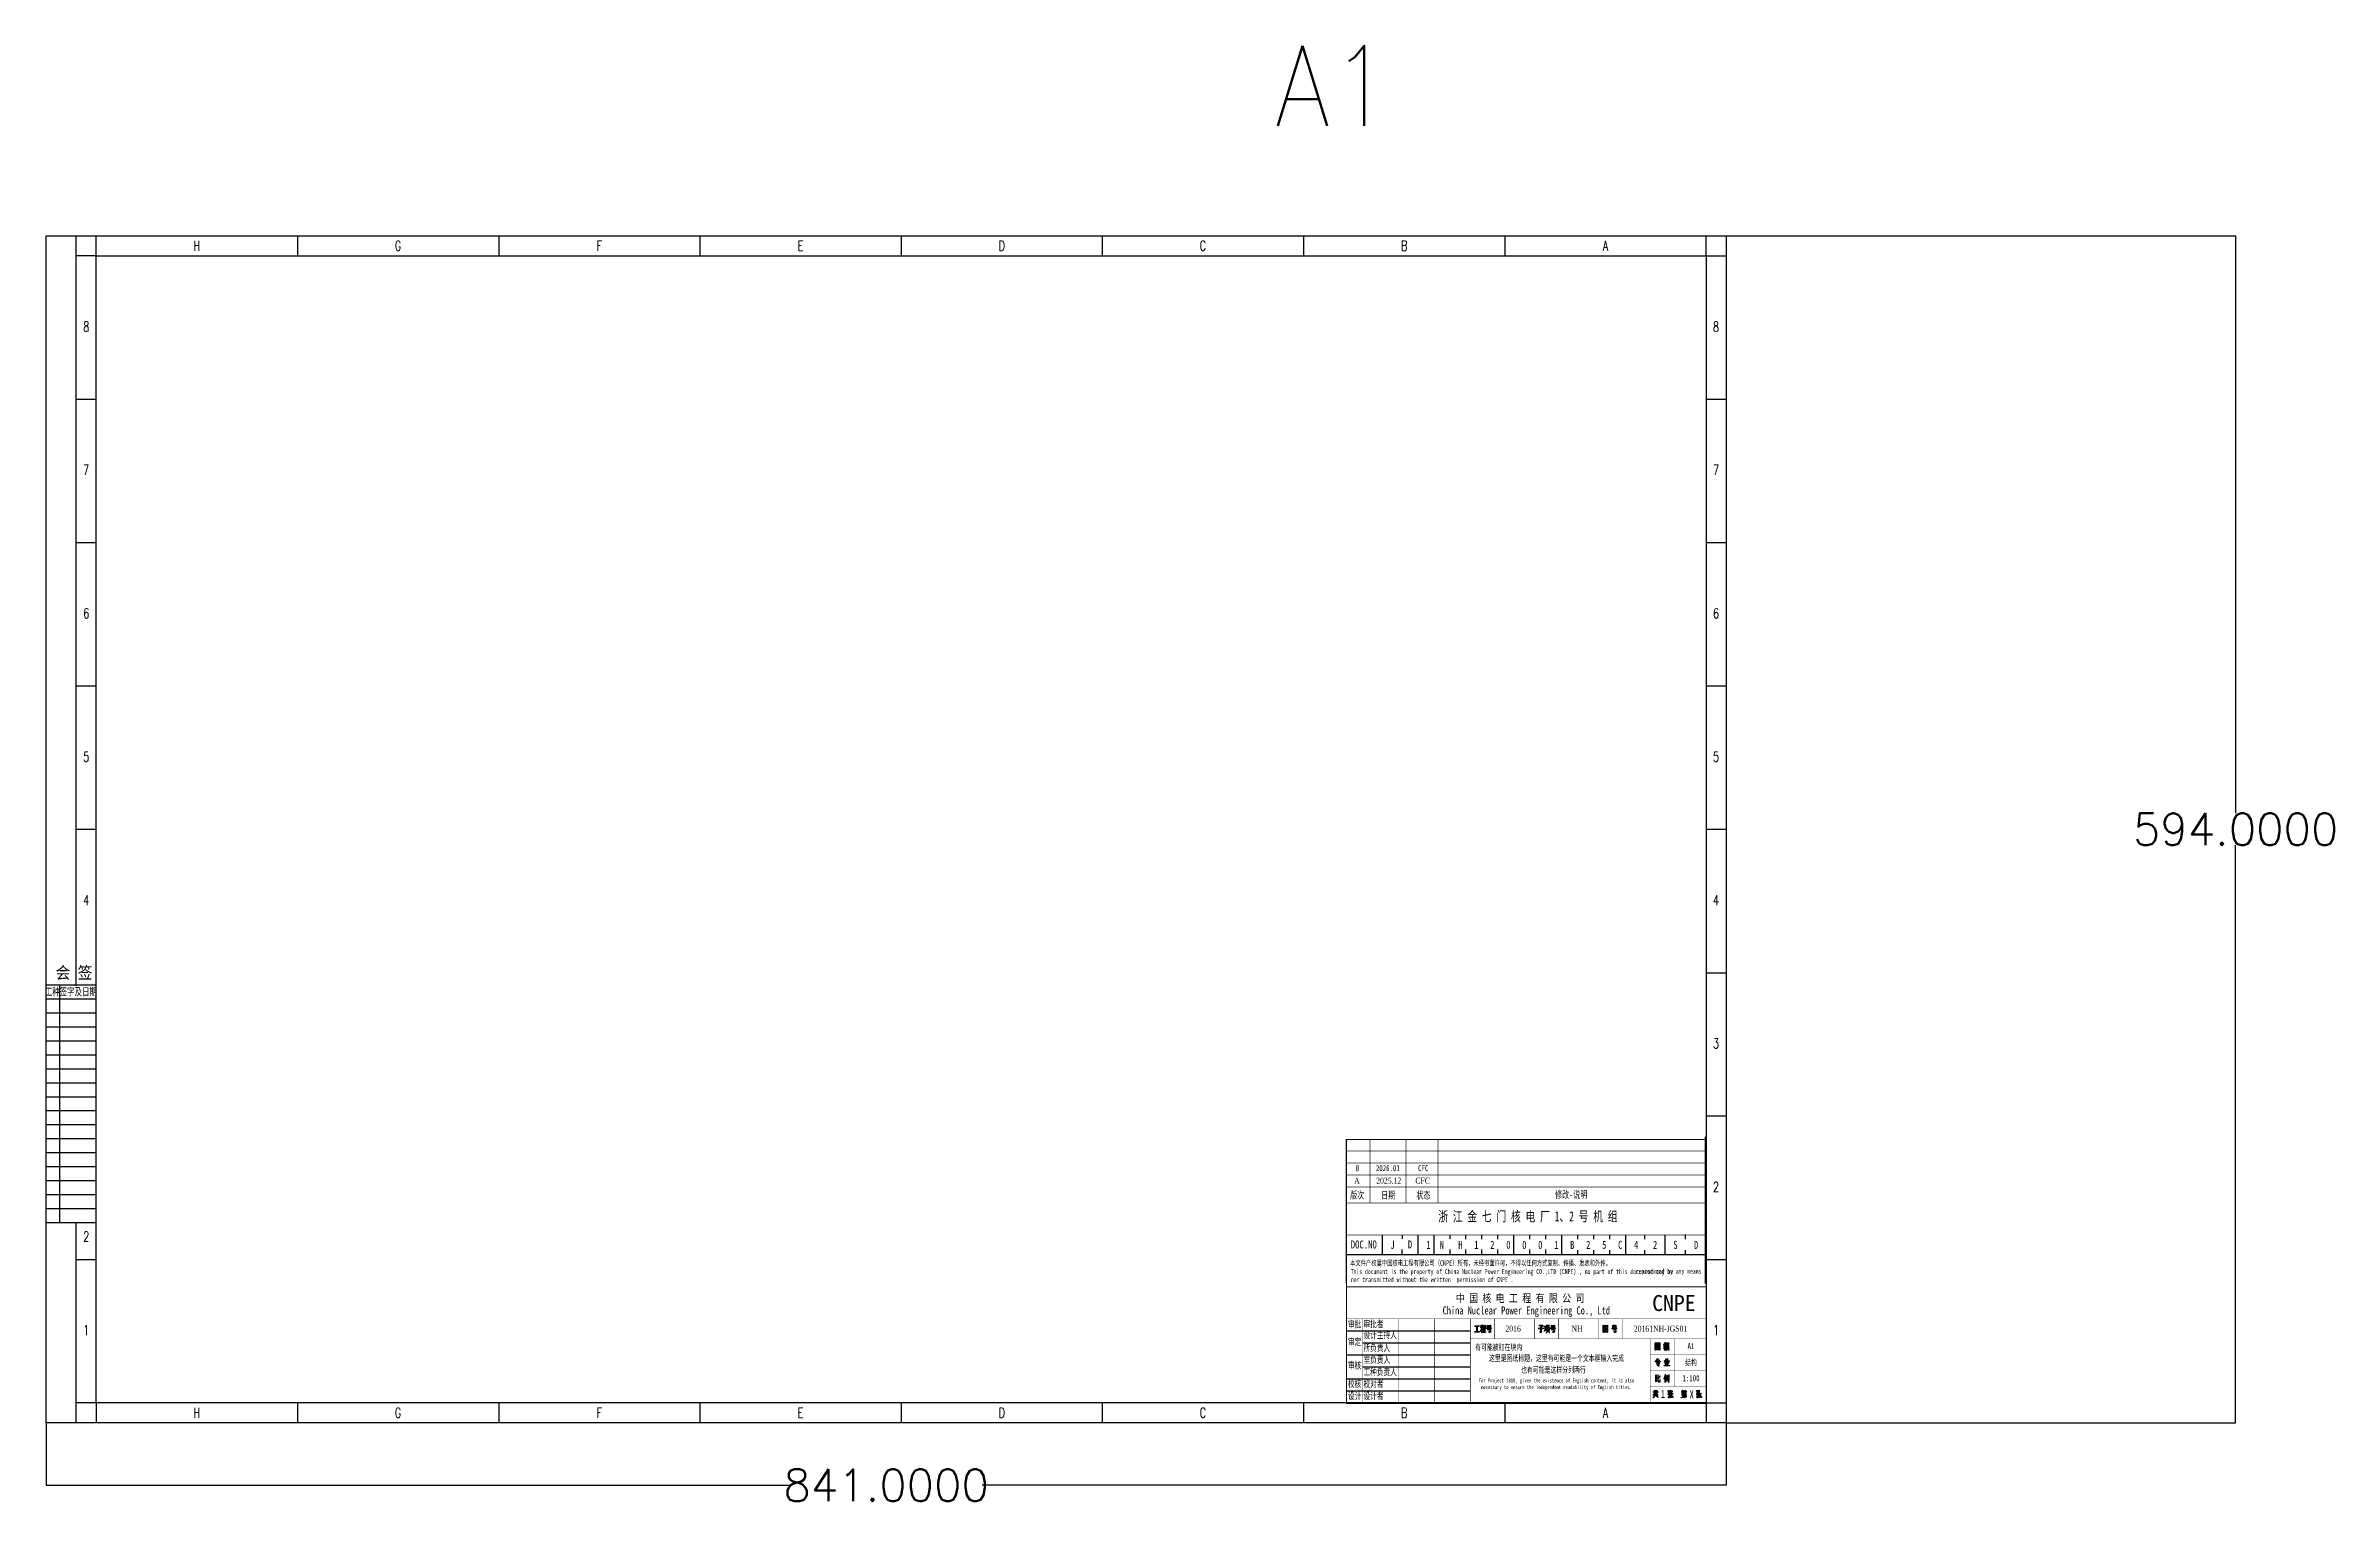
# Model space of a CAD drawing. Header units: inches. Extents: x 4922 to 62210, y 297812 to 334352.
import ezdxf
from ezdxf.enums import TextEntityAlignment as Align

# ---------------------------------------------------------------- set-up
doc = ezdxf.new("R2010")
doc.units = ezdxf.units.IN
doc.header["$MEASUREMENT"] = 0
for name, color, linetype in [('1', 7, 'Continuous'), ('BORDER', 7, 'Continuous'), ('PUB_TEXT', 7, 'Continuous'), ('图框', 4, 'Continuous')]:
    doc.layers.add(name, color=color, linetype=linetype)
doc.styles.add('HZ', font='txt_____.ttf', dxfattribs={"width": 0.7, "bigfont": 'HZTXT'})
doc.styles.add('ROMAND', font='romand__.ttf', dxfattribs={"width": 0.7, "bigfont": 'OCHINESE.shx'})
doc.styles.get("Standard").update_dxf_attribs({"font": 'txt', "bigfont": 'gbcbig.shx'})
doc.styles.add('宋体', font='', dxfattribs={"width": 0.7})
doc.styles.get('宋体').set_extended_font_data('SimSun')
doc.dimstyles.new('Standard-yuanban', dxfattribs={"dimtxt": 800, "dimasz": 0.18, "dimexe": 0.18, "dimexo": 0.0625, "dimgap": 0.09, "dimtad": 0, "dimtih": 1, "dimtoh": 1, "dimdec": 4, "dimlfac": 0.02, "dimzin": 0, "dimdsep": 46, "dimtxsty": 'Standard', "dimcen": 0.09, "dimadec": 0, "dimazin": 0, "dimtfac": 1, "dimtdec": 4, "dimtofl": 0, "dimtmove": 0, "dimatfit": 3, "dimfxl": 1, "dimtolj": 1, "dimtzin": 0, "dimarcsym": 0})

msp = doc.modelspace()

# ---------------------------------------------------------------- texts
at = {"color": 0, "style": 'HZ', "width": 0.9}
msp.add_text('A1', height=2000, dxfattribs=at).set_placement((37154.68588, 332352.47763), align=Align.CENTER)
at = {"linetype": 'Continuous', "attachment_point": 5, "style": '宋体'}
for s, width, heights, insert, char_height in [('B', 322.8148623, [-150], (37759.08992, 306269.83412), 150), ('2026.01', 322.8148623, [-150], (38518.16892, 306269.83412), 150), ('CFC', 322.8148623, [-150], (39403.76279, 306269.83412), 150), ('这里是图纸标题，这里有可能是一个文本框输入完成', 3515.2915201, [-199.44134], (42739.92277, 301505.00969), 150), ('结构', 443.2951957, [-196.92737], (46107.12544, 301400.86901), 150), ('A1', 443.2951957, [-150], (46107.12544, 301817.58019), 150), ('For Project 1818, given the existence of English content, it is also necessary to ensure the independent readability of English titles.', 3515.2915201, [-286.21974], (42739.92277, 300858.37663), 100), ('也有可能是这样分列两行', 1905.8995156, [-197.76536], (42662.90076, 301216.29922), 150), ('1:100', 443.2951957, [-150], (46107.12544, 301014.46391), 150)]:
    msp.add_mtext_dynamic_manual_height_columns(s, width=width, gutter_width=50, heights=heights, dxfattribs=dict(at, insert=insert, char_height=char_height))

# ---------------------------------------------------------------- blocks, each defined once
blk = doc.blocks.new('会签')
at = {"color": 0}
for p, q in [((3629.7, -1305.7), (3604.7, -1305.7)), ((3611.4, -1424.7), (3611.4, -1305.7)), ((3629.7, -1312.7), (3604.7, -1312.7)), ((3629.7, -1319.7), (3604.7, -1319.7)), ((3629.7, -1326.7), (3604.7, -1326.7)), ((3629.7, -1333.7), (3604.7, -1333.7)), ((3629.7, -1340.7), (3604.7, -1340.7)), ((3629.7, -1347.7), (3604.7, -1347.7)), ((3629.7, -1354.7), (3604.7, -1354.7)), ((3629.7, -1361.7), (3604.7, -1361.7)), ((3629.7, -1368.7), (3604.7, -1368.7)), ((3629.7, -1375.7), (3604.7, -1375.7)), ((3629.7, -1382.7), (3604.7, -1382.7)), ((3629.7, -1389.7), (3604.7, -1389.7)), ((3629.7, -1396.7), (3604.7, -1396.7)), ((3629.7, -1403.7), (3604.7, -1403.7)), ((3629.7, -1410.7), (3604.7, -1410.7)), ((3629.7, -1417.7), (3604.7, -1417.7)), ((3629.7, -1424.7), (3604.7, -1424.7))]:
    blk.add_line(p, q, dxfattribs=at)
for s, height, style, width, p in [('会 签  ', 6, 'HZ', 0.9, (3622.2, -1302.5)), ('工种签字及日期', 3.8, 'ROMAND', 0.7, (3616.9, -1310.9))]:
    blk.add_text(s, height=height, dxfattribs=dict(at, style=style, width=width)).set_placement(p, align=Align.CENTER)
blk = doc.blocks.new('tk1')
at = {"layer": '图框'}
for p, q in [((-831, 584), (10, 584)), ((-831, -10), (-831, 584)), ((-816, 208.6), (-816, 584)), ((-806, 574), (-816, 574)), ((-806, 574), (-806, 584)), ((-705.3, 584), (-705.3, 574)), ((-604.5, 584), (-604.5, 574)), ((-503.8, 584), (-503.8, 574)), ((-403, 584), (-403, 574)), ((-302.3, 584), (-302.3, 574)), ((-201.5, 584), (-201.5, 574)), ((-100.8, 584), (-100.8, 574)), ((0, 574), (0, 584)), ((0, 574), (10, 574)), ((10, 584), (10, -10)), ((-816, 502.2), (-806, 502.2)), ((0, 502.2), (10, 502.2)), ((-816, 430.5), (-806, 430.5)), ((0, 430.5), (10, 430.5)), ((-816, 358.7), (-806, 358.7)), ((0, 358.7), (10, 358.7)), ((-816, 287), (-806, 287)), ((0, 287), (0, 0)), ((0, 287), (0, 0)), ((0, 287), (0, 0)), ((0, 287), (0, 0)), ((0, 287), (10, 287)), ((0, 215.2), (10, 215.2)), ((0, 143.5), (10, 143.5)), ((-816, -10), (-816, 89.9)), ((-816, 71.7), (-806, 71.7)), ((0, 71.7), (10, 71.7)), ((10, -10), (-831, -10)), ((-806, 0), (-816, 0)), ((-806, 0), (-806, -10)), ((-705.3, 0), (-705.3, -10)), ((-604.5, 0), (-604.5, -10)), ((-503.8, 0), (-503.8, -10)), ((-403, 0), (-403, -10)), ((-302.3, 0), (-302.3, -10)), ((-201.5, 0), (-201.5, -10)), ((-201.5, 0), (-201.5, -10)), ((-100.8, 0), (-100.8, -10)), ((0, 0), (0, -10)), ((0, 0), (10, 0))]:
    blk.add_line(p, q, dxfattribs=at)
at = {"layer": '图框', "color": 1}
for p, q in [((-806, 574), (0, 574)), ((-806, 0), (-806, 574)), ((0, 574), (0, 0)), ((0, 0), (-806, 0))]:
    blk.add_line(p, q, dxfattribs=at)
at = {"color": 0}
blk.add_blockref('会签', (-4435.6, 1514.7), dxfattribs=at)
at = {"layer": '图框', "style": 'HZ', "width": 0.7}
for s, p in [('H', (-755.6, 576.5)), ('G', (-654.9, 576.5)), ('F', (-554.1, 576.5)), ('E', (-453.4, 576.5)), ('D', (-352.6, 576.5)), ('C', (-251.9, 576.5)), ('B', (-151.1, 576.5)), ('A', (-50.4, 576.5)), ('8', (-811, 536)), ('8', (5, 536)), ('7', (-811, 464.3)), ('7', (5, 464.3)), ('6', (-811, 392.5)), ('6', (5, 392.5)), ('5', (-811, 320.8)), ('5', (5, 320.8)), ('4', (-811, 249)), ('4', (5, 249)), ('3', (5, 177.3)), ('2', (5, 105.5)), ('2', (-811, 80.7)), ('1', (-811, 33.8)), ('1', (5, 33.8)), ('H', (-755.6, -7.5)), ('G', (-654.9, -7.5)), ('F', (-554.1, -7.5)), ('E', (-453.4, -7.5)), ('D', (-352.6, -7.5)), ('C', (-251.9, -7.5)), ('B', (-151.1, -7.5)), ('A', (-50.4, -7.5))]:
    blk.add_text(s, height=5, dxfattribs=at).set_placement(p, align=Align.CENTER)
blk = doc.blocks.new('图签')
at = {"layer": '1'}
h = blk.add_hatch(color=7, dxfattribs=at)
h.paths.add_polyline_path([(-114.6, 38.3), (-113.5, 38.3), (-113.7, 38.6), (-113.8, 38.4), (-115.8, 38.4), (-115.7, 38.2), (-115.6, 38.3), (-115.5, 38.3), (-114.7, 38.3), (-114.7, 35.5), (-116, 35.5), (-115.9, 35.4), (-115.8, 35.4), (-115.7, 35.5), (-113.3, 35.5), (-113.5, 35.8), (-113.7, 35.5), (-114.6, 35.5)])
h.paths.add_polyline_path([(-112.3, 36.8), (-112.3, 37.1), (-112.3, 37.2), (-112.2, 37.1), (-112.1, 36.9), (-112.1, 36.8), (-112.1, 36.7), (-112, 36.6), (-111.9, 36.6), (-111.9, 36.7), (-111.9, 36.8), (-111.9, 37), (-112, 37), (-112, 37.1), (-112.1, 37.1), (-112.3, 37.2), (-112.3, 37.3), (-112.3, 37.6), (-111.8, 37.6), (-112, 37.9), (-112.1, 37.7), (-112.3, 37.7), (-112.3, 38.5), (-112.1, 38.5), (-112, 38.6), (-111.9, 38.6), (-111.9, 38.6), (-112, 38.9), (-112.1, 38.8), (-112.2, 38.7), (-112.4, 38.7), (-112.4, 38.6), (-112.6, 38.6), (-112.7, 38.5), (-112.8, 38.5), (-112.9, 38.5), (-112.9, 38.5), (-112.9, 38.4), (-112.8, 38.4), (-112.7, 38.4), (-112.5, 38.5), (-112.5, 38.5), (-112.5, 37.7), (-113, 37.7), (-112.9, 37.5), (-112.8, 37.6), (-112.5, 37.6), (-112.5, 37.4), (-112.5, 37.3), (-112.6, 37.1), (-112.6, 36.9), (-112.7, 36.7), (-112.7, 36.6), (-112.8, 36.4), (-112.8, 36.3), (-112.9, 36.1), (-112.9, 36), (-113, 35.8), (-113, 35.7), (-113, 35.7), (-112.9, 35.9), (-112.8, 36.1), (-112.7, 36.2), (-112.7, 36.4), (-112.6, 36.5), (-112.5, 36.7), (-112.5, 36.9), (-112.5, 37), (-112.5, 36.7), (-112.5, 35.6), (-112.5, 35.4), (-112.5, 35.3), (-112.5, 35.1), (-112.5, 35), (-112.3, 35.2), (-112.3, 35.2), (-112.3, 35.3), (-112.3, 35.5), (-112.3, 35.7)])
h.paths.add_polyline_path([(-110.5, 38.5), (-110.4, 38.6), (-110.6, 38.8), (-110.7, 38.6), (-111.5, 38.6), (-111.7, 38.8), (-111.7, 38.6), (-111.7, 38.6), (-111.7, 38.4), (-111.7, 38.3), (-111.7, 37.9), (-111.7, 37.7), (-111.7, 37.5), (-111.7, 37.3), (-111.7, 37.3), (-111.6, 37.4), (-111.6, 37.6), (-110.7, 37.6), (-110.7, 37.4), (-110.5, 37.5), (-110.5, 37.6), (-110.5, 37.7), (-110.5, 37.9), (-110.5, 38.1)])
h.paths.add_polyline_path([(-111.6, 38.6), (-110.7, 38.6), (-110.7, 37.7), (-111.6, 37.7)], flags=16)
h.paths.add_polyline_path([(-111.1, 37), (-110.3, 37), (-110.5, 37.3), (-110.7, 37.1), (-111.9, 37.1), (-111.8, 36.9), (-111.7, 37), (-111.2, 37), (-111.2, 36.3), (-111.8, 36.3), (-111.7, 36.1), (-111.6, 36.2), (-111.2, 36.2), (-111.2, 35.4), (-112, 35.4), (-112, 35.3), (-111.8, 35.3), (-111.7, 35.3), (-110.3, 35.3), (-110.5, 35.6), (-110.6, 35.4), (-111.1, 35.4), (-111.1, 36.2), (-110.4, 36.2), (-110.6, 36.4), (-110.7, 36.3), (-111.1, 36.3)])
h.paths.add_polyline_path([(-107.9, 38), (-107.9, 38.6), (-107.8, 38.7), (-108, 38.9), (-108.1, 38.7), (-109.3, 38.7), (-109.4, 38.9), (-109.4, 38.7), (-109.4, 38.5), (-109.4, 38.3), (-109.4, 38), (-109.4, 37.8), (-109.4, 37.6), (-109.4, 37.4), (-109.4, 37.4), (-109.3, 37.5), (-109.3, 37.7), (-108.1, 37.7), (-108.1, 37.5), (-107.9, 37.6), (-107.9, 37.7), (-107.9, 37.8)])
h.paths.add_polyline_path([(-109.3, 38.6), (-108.1, 38.6), (-108.1, 37.8), (-109.3, 37.8)], flags=16)
h.paths.add_polyline_path([(-108.9, 37.2), (-107.4, 37.2), (-107.6, 37.5), (-107.7, 37.3), (-110, 37.3), (-109.9, 37.1), (-109.8, 37.2), (-109.1, 37.2), (-109.1, 37), (-109.2, 36.8), (-109.2, 36.8), (-109.3, 36.6), (-109.3, 36.6), (-109.2, 36.3), (-109.1, 36.5), (-108, 36.5), (-108.1, 36.2), (-108.1, 36), (-108.1, 35.8), (-108.2, 35.6), (-108.2, 35.5), (-108.2, 35.5), (-108.3, 35.5), (-108.4, 35.5), (-108.5, 35.5), (-108.7, 35.5), (-108.8, 35.6), (-108.8, 35.5), (-108.7, 35.4), (-108.6, 35.3), (-108.5, 35.2), (-108.5, 35.1), (-108.5, 35.1), (-108.3, 35.1), (-108.2, 35.2), (-108.2, 35.2), (-108.1, 35.3), (-108, 35.4), (-108, 35.4), (-108, 35.6), (-107.9, 35.7), (-107.9, 35.9), (-107.9, 36.1), (-107.9, 36.4), (-107.7, 36.5), (-107.9, 36.7), (-108, 36.6), (-109.1, 36.6)])
h = blk.add_hatch(color=7, dxfattribs=at)
h.paths.add_polyline_path([(-82.5, 35.5), (-82.5, 37.1), (-81.3, 37.1), (-81.6, 37.5), (-81.8, 37.2), (-82.5, 37.2), (-82.5, 37.5), (-82.4, 37.6), (-82.5, 37.7), (-82.4, 37.8), (-82.3, 38), (-82.2, 38.1), (-82.1, 38.2), (-82, 38.2), (-81.9, 38.3), (-81.7, 38.4), (-81.6, 38.5), (-81.5, 38.5), (-81.8, 38.8), (-81.9, 38.6), (-83.7, 38.6), (-83.6, 38.5), (-83.5, 38.5), (-83.4, 38.6), (-81.9, 38.6), (-82.6, 37.8), (-82.7, 37.9), (-82.7, 37.4), (-82.7, 37.2), (-84, 37.2), (-83.9, 37.1), (-83.8, 37.1), (-83.7, 37.1), (-82.7, 37.1), (-82.7, 35.7), (-82.7, 35.5), (-82.8, 35.5), (-82.9, 35.5), (-83, 35.5), (-83.2, 35.5), (-83.2, 35.6), (-83.2, 35.5), (-83.1, 35.4), (-83, 35.3), (-82.9, 35.2), (-82.9, 35.1), (-82.8, 35), (-82.7, 35.1), (-82.6, 35.2), (-82.6, 35.3)])
h.paths.add_polyline_path([(-79.6, 37.9), (-78.8, 37.9), (-78.8, 36.1), (-78.6, 36.2), (-78.6, 36.4), (-78.6, 36.7), (-78.6, 37.8), (-78.5, 37.9), (-78.7, 38.1), (-78.8, 38), (-79.3, 38), (-79.3, 38.2), (-79.2, 38.4), (-79.1, 38.5), (-79.1, 38.6), (-79.1, 38.6), (-78.4, 38.6), (-78.6, 38.9), (-78.7, 38.7), (-80, 38.7), (-79.9, 38.6), (-79.8, 38.6), (-79.7, 38.6), (-79.3, 38.6), (-79.3, 38.5), (-79.3, 38.3), (-79.4, 38.1), (-79.4, 38), (-79.6, 38), (-79.8, 38.1), (-79.8, 37.9), (-79.8, 37.8), (-79.8, 37.4), (-79.8, 37.2), (-79.8, 36.8), (-79.8, 36.6), (-79.8, 36.5), (-79.8, 36.3), (-79.8, 36.1), (-79.8, 36), (-79.6, 36.2)])
h.paths.add_polyline_path([(-80.2, 36.4), (-80, 36.5), (-79.9, 36.6), (-80, 36.6), (-80.4, 36.4), (-80.4, 38.2), (-79.9, 38.2), (-80.1, 38.5), (-80.2, 38.3), (-81, 38.3), (-80.9, 38.2), (-80.8, 38.2), (-80.7, 38.2), (-80.5, 38.2), (-80.5, 36.4), (-80.7, 36.3), (-80.9, 36.2), (-81, 36.2), (-81, 36.1), (-81, 36.1), (-80.9, 35.8), (-80.8, 35.9), (-80.8, 36), (-80.7, 36), (-80.7, 36.1), (-80.6, 36.1), (-80.5, 36.2), (-80.3, 36.3)])
h.paths.add_polyline_path([(-79.2, 36), (-79.2, 36.1), (-79.1, 36.3), (-79.1, 36.4), (-79.1, 36.6), (-79.1, 36.8), (-79.1, 37), (-79.1, 37.2), (-79, 37.4), (-79.3, 37.6), (-79.3, 37.4), (-79.3, 37), (-79.3, 36.7), (-79.3, 36.5), (-79.3, 36.3), (-79.3, 36.1), (-79.4, 36), (-79.4, 35.8), (-79.5, 35.7), (-79.5, 35.6), (-79.6, 35.5), (-79.7, 35.4), (-79.8, 35.4), (-79.9, 35.3), (-80.1, 35.2), (-80.1, 35.1), (-80.1, 35.1), (-80, 35.1), (-79.8, 35.2), (-79.7, 35.3), (-79.6, 35.4), (-79.5, 35.4), (-79.5, 35.5), (-79.4, 35.6), (-79.3, 35.7), (-79.2, 35.9)])
h.paths.add_polyline_path([(-78.7, 35.8), (-78.8, 35.9), (-79, 36), (-79.1, 36.1), (-79.1, 36), (-79, 35.9), (-78.9, 35.8), (-78.8, 35.7), (-78.8, 35.6), (-78.7, 35.4), (-78.6, 35.3), (-78.6, 35.2), (-78.5, 35.1), (-78.4, 35.2), (-78.4, 35.4), (-78.5, 35.5), (-78.5, 35.6), (-78.6, 35.6), (-78.6, 35.7)])
h.paths.add_polyline_path([(-75.9, 38), (-75.9, 38.6), (-75.9, 38.7), (-76, 38.9), (-76.1, 38.7), (-77.3, 38.7), (-77.5, 38.9), (-77.4, 38.7), (-77.4, 38.5), (-77.4, 37.8), (-77.4, 37.6), (-77.5, 37.4), (-77.5, 37.4), (-77.3, 37.5), (-77.3, 37.7), (-76.1, 37.7), (-76.1, 37.5), (-75.9, 37.6), (-75.9, 37.7), (-75.9, 37.8)])
h.paths.add_polyline_path([(-77.3, 38.6), (-76.1, 38.6), (-76.1, 37.8), (-77.3, 37.8)], flags=16)
h.paths.add_polyline_path([(-76.9, 37.2), (-75.4, 37.2), (-75.6, 37.5), (-75.7, 37.3), (-78, 37.3), (-77.9, 37.1), (-77.8, 37.2), (-77.1, 37.2), (-77.2, 37), (-77.2, 36.8), (-77.2, 36.8), (-77.3, 36.6), (-77.4, 36.6), (-77.2, 36.3), (-77.1, 36.5), (-76.1, 36.5), (-76.1, 36.2), (-76.1, 36), (-76.2, 35.8), (-76.2, 35.6), (-76.2, 35.5), (-76.3, 35.5), (-76.3, 35.5), (-76.3, 35.5), (-76.4, 35.5), (-76.6, 35.5), (-76.7, 35.5), (-76.8, 35.6), (-76.9, 35.5), (-76.7, 35.4), (-76.6, 35.3), (-76.5, 35.2), (-76.5, 35.1), (-76.5, 35.1), (-76.4, 35.1), (-76.3, 35.2), (-76.2, 35.2), (-76.1, 35.3), (-76.1, 35.4), (-76, 35.4), (-76, 35.6), (-76, 35.7), (-75.9, 35.9), (-75.9, 36.1), (-75.9, 36.4), (-75.8, 36.5), (-75.9, 36.7), (-76.1, 36.6), (-77.1, 36.6)])
h = blk.add_hatch(color=7, dxfattribs=at)
h.paths.add_polyline_path([(-49.3, 35.8), (-49.3, 38.6), (-49.2, 38.7), (-49.4, 38.9), (-49.4, 38.7), (-51.3, 38.7), (-51.5, 38.9), (-51.5, 38.7), (-51.5, 38.5), (-51.5, 35.4), (-51.5, 35.2), (-51.5, 35.1), (-51.3, 35.2), (-51.3, 35.4), (-49.4, 35.4), (-49.4, 35.1), (-49.2, 35.2), (-49.3, 35.4), (-49.3, 35.6)])
h.paths.add_polyline_path([(-51.3, 36.5), (-51.2, 36.6), (-51.1, 36.7), (-50.9, 36.7), (-50.8, 36.8), (-50.7, 36.9), (-50.6, 37), (-50.5, 37.1), (-50.4, 37.2), (-50.4, 37.2), (-50.3, 37.1), (-50.2, 37), (-50.1, 36.9), (-50, 36.8), (-49.9, 36.7), (-49.8, 36.7), (-49.7, 36.6), (-49.6, 36.7), (-49.5, 36.8), (-49.5, 36.8), (-49.5, 36.9), (-49.6, 36.9), (-49.7, 36.9), (-49.9, 37), (-50, 37), (-50.1, 37.1), (-50.2, 37.2), (-50.3, 37.3), (-50.3, 37.3), (-50.2, 37.5), (-50.1, 37.6), (-50, 37.8), (-50, 37.8), (-49.9, 38), (-49.8, 38.1), (-49.8, 38.1), (-50, 38.4), (-50.1, 38.2), (-50.6, 38.2), (-50.6, 38.4), (-50.6, 38.4), (-50.5, 38.5), (-50.7, 38.7), (-49.4, 38.7), (-49.4, 35.5), (-51.3, 35.5)], flags=16)
h.paths.add_polyline_path([(-50.8, 36.2), (-50.8, 36.2), (-50.5, 36.2), (-50.4, 36.1), (-50.3, 36.1), (-50.2, 36.1), (-50.1, 36.1), (-50.1, 36), (-50, 35.9), (-50, 35.7), (-50, 35.7), (-50, 35.6), (-50.1, 35.7), (-50.1, 35.8), (-50.2, 35.8), (-50.3, 35.9), (-50.4, 35.9), (-50.5, 36), (-50.7, 36.1)], flags=0)
h.paths.add_polyline_path([(-51.3, 36.6), (-51.3, 38.7), (-50.7, 38.7), (-50.7, 38.5), (-50.8, 38.4), (-50.8, 38.2), (-50.8, 38.1), (-50.9, 37.9), (-51, 37.8), (-51, 37.6), (-51.1, 37.5), (-51.2, 37.3), (-51.1, 37.3), (-51, 37.4), (-51, 37.5), (-50.9, 37.7), (-50.8, 37.8), (-50.7, 38), (-50.7, 38), (-50.7, 37.9), (-50.6, 37.7), (-50.6, 37.6), (-50.5, 37.4), (-50.5, 37.3), (-50.6, 37.2), (-50.6, 37.1), (-50.7, 37), (-50.8, 36.9), (-51, 36.8), (-51.1, 36.8), (-51.2, 36.7)], flags=16)
h.paths.add_polyline_path([(-50.6, 36.8), (-50.6, 36.8), (-50.5, 36.8), (-50.4, 36.8), (-50.3, 36.7), (-50.2, 36.7), (-50.1, 36.6), (-50.1, 36.4), (-50.1, 36.3), (-50.2, 36.4), (-50.3, 36.5), (-50.4, 36.5), (-50.5, 36.7)], flags=0)
h.paths.add_polyline_path([(-50.4, 37.5), (-50.5, 37.6), (-50.5, 37.7), (-50.6, 37.9), (-50.7, 38.1), (-50.7, 38.1), (-50.1, 38.1), (-50.1, 38), (-50.2, 37.8), (-50.3, 37.7), (-50.4, 37.5)], flags=16)
h.paths.add_polyline_path([(-45.1, 38), (-45.1, 38.6), (-45.1, 38.7), (-45.2, 38.9), (-45.3, 38.7), (-46.5, 38.7), (-46.6, 38.9), (-46.6, 38.7), (-46.6, 38.5), (-46.6, 37.8), (-46.6, 37.6), (-46.6, 37.4), (-46.6, 37.4), (-46.5, 37.5), (-46.5, 37.7), (-45.3, 37.7), (-45.3, 37.5), (-45.1, 37.6), (-45.1, 37.7), (-45.1, 37.8)])
h.paths.add_polyline_path([(-46.5, 38.6), (-45.3, 38.6), (-45.3, 37.8), (-46.5, 37.8)], flags=16)
h.paths.add_polyline_path([(-46.1, 37.2), (-44.6, 37.2), (-44.8, 37.5), (-44.9, 37.3), (-47.2, 37.3), (-47.1, 37.1), (-47, 37.2), (-46.3, 37.2), (-46.4, 37), (-46.4, 36.8), (-46.4, 36.8), (-46.5, 36.6), (-46.6, 36.6), (-46.4, 36.3), (-46.3, 36.5), (-45.2, 36.5), (-45.3, 36.2), (-45.3, 36), (-45.3, 35.8), (-45.4, 35.6), (-45.4, 35.5), (-45.5, 35.5), (-45.5, 35.5), (-45.6, 35.5), (-45.8, 35.5), (-45.9, 35.5), (-46, 35.6), (-46.1, 35.5), (-45.9, 35.4), (-45.8, 35.3), (-45.7, 35.2), (-45.7, 35.1), (-45.7, 35.1), (-45.6, 35.1), (-45.4, 35.2), (-45.4, 35.2), (-45.3, 35.3), (-45.3, 35.4), (-45.2, 35.4), (-45.2, 35.6), (-45.2, 35.7), (-45.1, 35.9), (-45.1, 36.1), (-45.1, 36.4), (-45, 36.5), (-45.1, 36.7), (-45.3, 36.6), (-46.3, 36.6)])
h = blk.add_hatch(color=7, dxfattribs=at)
h.paths.add_polyline_path([(-23.2, 29.8), (-23.1, 29.9), (-23.3, 30.1), (-23.4, 29.9), (-25.2, 29.9), (-25.4, 30.1), (-25.4, 29.9), (-25.4, 29.7), (-25.4, 29.6), (-25.4, 29.5), (-25.4, 26.9), (-25.4, 26.8), (-25.4, 26.6), (-25.4, 26.4), (-25.4, 26.3), (-25.2, 26.4), (-25.2, 26.6), (-23.3, 26.6), (-23.3, 26.3), (-23.2, 26.4), (-23.2, 26.6), (-23.2, 26.8), (-23.2, 27), (-23.2, 27)])
h.paths.add_polyline_path([(-25.2, 29.9), (-24.6, 29.9), (-23.3, 29.9), (-23.3, 26.7), (-25.2, 26.7), (-25.2, 27.7)], flags=16)
h.paths.add_polyline_path([(-25.1, 27.9), (-25, 28), (-24.9, 28.1), (-24.7, 28.1), (-24.6, 28.2), (-24.6, 28.3), (-24.5, 28.4), (-24.4, 28.5), (-24.4, 28.6), (-24.5, 28.8), (-24.5, 28.9), (-24.6, 29.1), (-24.6, 29.2), (-24.7, 29.2), (-24.7, 29), (-24.8, 28.9), (-24.9, 28.8), (-24.9, 28.6), (-25, 28.5), (-25.1, 28.5), (-25.1, 28.5), (-25, 28.7), (-24.9, 28.8), (-24.9, 29), (-24.8, 29.1), (-24.8, 29.3), (-24.7, 29.4), (-24.7, 29.6), (-24.6, 29.7), (-24.6, 29.9), (-24.6, 29.9), (-24.4, 29.7), (-24.5, 29.6), (-24.5, 29.6), (-24.6, 29.4), (-24, 29.4), (-23.9, 29.6), (-23.7, 29.3), (-23.7, 29.3), (-23.8, 29.2), (-23.9, 29), (-24, 29), (-24, 28.8), (-24.1, 28.7), (-24.2, 28.5), (-24.2, 28.5), (-24.1, 28.4), (-24, 28.3), (-23.9, 28.2), (-23.8, 28.2), (-23.6, 28.1), (-23.5, 28.1), (-23.4, 28.1), (-23.4, 28), (-23.4, 28), (-23.5, 27.9), (-23.6, 27.8), (-23.7, 27.9), (-23.8, 27.9), (-23.9, 28), (-24, 28.1), (-24.1, 28.2), (-24.2, 28.3), (-24.3, 28.4), (-24.3, 28.4), (-24.4, 28.3), (-24.5, 28.2), (-24.6, 28.1), (-24.7, 28), (-24.8, 27.9), (-25, 27.9), (-25.1, 27.8), (-25.2, 27.7), (-25.2, 27.8)], flags=0)
h.paths.add_polyline_path([(-24.5, 28), (-24.5, 28), (-24.4, 28), (-24.3, 28), (-24.2, 27.9), (-24.1, 27.9), (-24, 27.8), (-24, 27.6), (-24, 27.5), (-24.1, 27.6), (-24.2, 27.7), (-24.3, 27.7), (-24.4, 27.9)], flags=0)
h.paths.add_polyline_path([(-24.8, 27.4), (-24.6, 27.4), (-24.4, 27.4), (-24.3, 27.4), (-24.2, 27.3), (-24.1, 27.3), (-24, 27.3), (-24, 27.2), (-23.9, 27.1), (-23.9, 26.9), (-23.9, 26.9), (-23.9, 26.8), (-24, 26.9), (-24.1, 27), (-24.1, 27), (-24.2, 27.1), (-24.3, 27.2), (-24.4, 27.2), (-24.6, 27.3), (-24.8, 27.4)], flags=0)
h.paths.add_polyline_path([(-24.3, 28.7), (-24.4, 28.8), (-24.4, 28.9), (-24.5, 29.1), (-24.6, 29.3), (-24.6, 29.3), (-24, 29.3), (-24, 29.2), (-24.1, 29), (-24.2, 28.9), (-24.3, 28.7)], flags=0)
h = blk.add_hatch(color=7, dxfattribs=at)
h.paths.add_polyline_path([(-20.5, 29.8), (-20.4, 29.9), (-20.7, 30.1), (-20.7, 30), (-20.7, 29.9), (-20.7, 29.7), (-20.7, 29.5), (-20.7, 29.3), (-20.9, 29.3), (-21.1, 29.4), (-21.1, 29.3), (-21.1, 29.1), (-21, 29), (-21, 28.8), (-21, 28.6), (-21, 28.4), (-21, 28.2), (-21, 28), (-21, 27.8), (-21.1, 27.6), (-21.1, 27.4), (-21.1, 27.3), (-21.1, 27.1), (-20.9, 27.2), (-20.9, 29.2), (-20.7, 29.2), (-20.7, 27.2), (-20.7, 27.1), (-20.7, 26.9), (-20.7, 26.7), (-20.7, 26.6), (-20.7, 26.4), (-20.7, 26.2), (-20.5, 26.3), (-20.5, 26.5), (-20.5, 26.6), (-20.5, 26.8), (-20.5, 27), (-20.5, 27.1), (-20.5, 29.2), (-20.3, 29.2), (-20.3, 27.5), (-20.3, 27.5), (-20.4, 27.5), (-20.5, 27.5), (-20.5, 27.4), (-20.4, 27.3), (-20.3, 27.2), (-20.3, 27.2), (-20.2, 27.3), (-20.1, 27.4), (-20.1, 27.6), (-20.1, 29.2), (-20, 29.2), (-20.2, 29.4), (-20.3, 29.3), (-20.5, 29.3)])
h.paths.add_polyline_path([(-18.6, 30), (-18.8, 29.8), (-20.1, 29.8), (-20, 29.6), (-19.9, 29.7), (-19.8, 29.7), (-18.4, 29.7)])
h.paths.add_polyline_path([(-19.6, 29.2), (-19, 29.2), (-19, 28.6), (-19.6, 28.6), (-19.6, 28.6), (-19, 28.6), (-19, 28.3), (-18.8, 28.4), (-18.8, 28.6), (-18.8, 28.7), (-18.8, 28.9), (-18.8, 29.1), (-18.7, 29.2), (-18.9, 29.4), (-19, 29.3), (-19.6, 29.3), (-19.8, 29.4), (-19.8, 29.2), (-19.8, 29), (-19.8, 28.9), (-19.8, 28.8), (-19.8, 28.7), (-19.8, 28.5), (-19.8, 28.3), (-19.8, 28.3), (-19.6, 28.3), (-19.6, 28.6), (-19.6, 28.6)])
h.paths.add_polyline_path([(-18.6, 27.9), (-18.5, 28), (-18.7, 28.2), (-18.8, 28.1), (-19.8, 28.1), (-20, 28.2), (-20, 28.1), (-20, 27.9), (-20, 27.8), (-20, 27.6), (-20, 27.3), (-20, 27.3), (-20, 27.1), (-20, 26.9), (-20, 26.7), (-20, 26.6), (-20, 26.4), (-20, 26.2), (-20, 26.2), (-19.8, 26.3), (-19.8, 26.6), (-18.8, 26.6), (-18.8, 26.3), (-18.6, 26.4), (-18.6, 26.6), (-18.6, 26.8), (-18.6, 26.9), (-18.6, 27)])
h.paths.add_polyline_path([(-19.8, 28), (-19.4, 28), (-19.4, 27.4), (-19.8, 27.4)], flags=16)
h.paths.add_polyline_path([(-19.8, 27.3), (-19.4, 27.3), (-19.4, 26.7), (-19.8, 26.7)], flags=16)
h.paths.add_polyline_path([(-19.2, 28), (-18.8, 28), (-18.8, 27.4), (-19.2, 27.4)], flags=16)
h.paths.add_polyline_path([(-19.2, 27.3), (-18.8, 27.3), (-18.8, 26.7), (-19.2, 26.7)], flags=16)
h = blk.add_hatch(color=7, dxfattribs=at)
h.paths.add_polyline_path([(-24.5, 20.2), (-24.4, 20.4), (-24.4, 20.5), (-22.8, 20.5), (-23, 20.8), (-23.2, 20.6), (-24.4, 20.6), (-24.4, 20.8), (-24.3, 21), (-24.3, 21.1), (-24.3, 21.2), (-23.2, 21.2), (-23.4, 21.5), (-23.5, 21.3), (-24.3, 21.3), (-24.3, 21.5), (-24.2, 21.7), (-24.2, 21.8), (-24.1, 21.9), (-24.4, 22.1), (-24.4, 22), (-24.4, 21.9), (-24.4, 21.7), (-24.4, 21.5), (-24.5, 21.3), (-25.2, 21.3), (-25.1, 21.2), (-25, 21.2), (-24.9, 21.2), (-24.5, 21.2), (-24.5, 21.1), (-24.5, 20.9), (-24.5, 20.7), (-24.6, 20.6), (-25.5, 20.6), (-25.4, 20.5), (-25.3, 20.5), (-25.2, 20.5), (-24.6, 20.5), (-24.6, 20.3), (-24.6, 20.1), (-24.7, 20), (-24.7, 19.9), (-24.8, 19.9), (-24.6, 19.7), (-24.5, 19.8), (-23.5, 19.8), (-23.6, 19.6), (-23.7, 19.4), (-23.8, 19.3), (-23.9, 19.2), (-23.9, 19), (-24, 18.9), (-24, 18.9), (-24.1, 19), (-24.2, 19), (-24.4, 19.1), (-24.6, 19.2), (-24.7, 19.2), (-24.7, 19.2), (-24.5, 19.1), (-24.4, 18.9), (-24.3, 18.8), (-24.2, 18.7), (-24.1, 18.6), (-24, 18.6), (-23.9, 18.5), (-23.9, 18.4), (-23.8, 18.3), (-23.7, 18.3), (-23.7, 18.3), (-23.7, 18.5), (-23.7, 18.6), (-23.7, 18.7), (-23.8, 18.8), (-23.9, 18.9), (-23.8, 19), (-23.7, 19.1), (-23.7, 19.3), (-23.6, 19.4), (-23.5, 19.4), (-23.4, 19.6), (-23.3, 19.7), (-23.2, 19.7), (-23.2, 19.7), (-23.4, 20), (-23.5, 19.9), (-24.5, 19.9), (-24.5, 20)])
h.paths.add_polyline_path([(-20.3, 19.9), (-20.3, 20), (-20.4, 20.1), (-20.4, 20.3), (-20.5, 20.4), (-20.6, 20.6), (-20.7, 20.8), (-20.8, 21), (-20.9, 21.1), (-20.9, 21.1), (-20.9, 20.9), (-20.8, 20.7), (-20.7, 20.5), (-20.7, 20.3), (-20.6, 20.2), (-20.6, 20), (-20.5, 19.8), (-20.5, 19.7), (-20.5, 19.4), (-20.4, 19.3), (-20.4, 19.4), (-20.3, 19.4), (-20.3, 19.5), (-20.3, 19.7), (-20.3, 19.9)], flags=17)
h.paths.add_polyline_path([(-19.3, 21.7), (-19.2, 21.9), (-19.5, 22), (-19.5, 21.8), (-19.5, 21.6), (-19.4, 21.5), (-19.4, 18.6), (-19.9, 18.6), (-19.9, 21.7), (-19.8, 21.8), (-20.1, 22), (-20.1, 21.8), (-20.1, 21.6), (-20.1, 21.5), (-20.1, 18.6), (-21.1, 18.6), (-21, 18.5), (-20.9, 18.5), (-20.7, 18.5), (-18.3, 18.5), (-18.5, 18.9), (-18.7, 18.6), (-19.3, 18.6), (-19.3, 19.2), (-19.2, 19.3), (-19.2, 19.4), (-19.1, 19.5), (-19, 19.6), (-19, 19.8), (-18.9, 19.9), (-18.8, 20.1), (-18.7, 20.2), (-18.7, 20.4), (-18.6, 20.6), (-18.5, 20.8), (-18.4, 20.9), (-18.7, 21.1), (-18.7, 21), (-18.8, 20.8), (-18.8, 20.5), (-18.9, 20.4), (-18.9, 20.2), (-19, 20), (-19, 19.9), (-19.1, 19.7), (-19.2, 19.5), (-19.3, 19.3)])
h = blk.add_hatch(color=7, dxfattribs=at)
h.paths.add_polyline_path([(-24.8, 10.8), (-24.7, 10.9), (-24.5, 11), (-24.4, 11.1), (-24.2, 11.2), (-24.2, 11.2), (-24.2, 11.2), (-25, 10.9), (-25, 12.5), (-24.2, 12.5), (-24.4, 12.8), (-24.5, 12.6), (-25, 12.6), (-25, 13.7), (-24.9, 13.8), (-25.2, 14), (-25.2, 13.9), (-25.2, 13.7), (-25.2, 13.6), (-25.2, 13.2), (-25.2, 13), (-25.2, 11), (-25.2, 10.8), (-25.2, 10.7), (-25.1, 10.5), (-25, 10.5), (-24.9, 10.6), (-24.9, 10.7)])
h.paths.add_polyline_path([(-22.9, 10.7), (-22.9, 10.7), (-22.9, 10.8), (-23, 11), (-23, 11.1), (-23, 11.3), (-23, 11.5), (-23, 11.6), (-23.1, 11.6), (-23.1, 11.3), (-23.1, 11.1), (-23.1, 11), (-23.1, 10.9), (-23.1, 10.9), (-23.2, 10.7), (-23.3, 10.7), (-23.7, 10.7), (-23.8, 10.8), (-23.9, 10.9), (-23.9, 10.9), (-23.9, 12.2), (-23.8, 12.3), (-23.7, 12.4), (-23.5, 12.5), (-23.5, 12.6), (-23.4, 12.7), (-23.3, 12.8), (-23.2, 12.9), (-23.1, 13), (-23, 13.1), (-23, 13.1), (-23.2, 13.4), (-23.2, 13.3), (-23.3, 13.1), (-23.4, 13), (-23.4, 12.9), (-23.5, 12.8), (-23.6, 12.6), (-23.7, 12.5), (-23.8, 12.4), (-23.9, 12.3), (-23.9, 13.7), (-23.8, 13.8), (-24.1, 14), (-24.1, 13.9), (-24.1, 13.7), (-24.1, 13.5), (-24.1, 10.8), (-24, 10.7), (-24, 10.5), (-23.9, 10.5), (-23.8, 10.5), (-23.2, 10.5), (-23.1, 10.5), (-23, 10.6)])
h.paths.add_polyline_path([(-20.5, 10.9), (-20.5, 12.8), (-20.4, 12.9), (-20.6, 13), (-20.6, 13.1), (-20.5, 13.2), (-20.5, 13.4), (-20.4, 13.6), (-20.3, 13.8), (-20.3, 13.8), (-20.2, 13.9), (-20.5, 14.1), (-20.5, 13.9), (-20.5, 13.8), (-20.6, 13.6), (-20.6, 13.4), (-20.7, 13.2), (-20.7, 13.1), (-20.7, 12.9), (-20.8, 12.8), (-20.8, 12.6), (-20.9, 12.4), (-21, 12.3), (-21, 12.1), (-21.1, 12), (-21, 12), (-21, 12.1), (-20.9, 12.2), (-20.8, 12.4), (-20.7, 12.5), (-20.7, 12.7), (-20.7, 10.7), (-20.7, 10.5), (-20.7, 10.3), (-20.7, 10.2), (-20.5, 10.3), (-20.5, 10.5), (-20.5, 10.7)])
h.paths.add_polyline_path([(-19.8, 13.5), (-19.2, 13.5), (-19.4, 13.8), (-19.5, 13.6), (-20.3, 13.6), (-20.2, 13.4), (-20.1, 13.5), (-19.9, 13.5), (-19.9, 13.3), (-20, 13.2), (-20, 13), (-20, 12.8), (-20.1, 12.7), (-20.1, 12.4), (-20.2, 12.2), (-20.3, 12.1), (-20.3, 11.9), (-20.4, 11.7), (-20.4, 11.7), (-20.4, 11.6), (-20.3, 11.8), (-20.2, 11.9), (-20.1, 12.1), (-20.1, 12.2), (-20, 12), (-20, 11.9), (-19.9, 11.8), (-19.9, 11.6), (-19.8, 11.7), (-19.8, 11.9), (-19.8, 12), (-19.9, 12.1), (-20, 12.2), (-20.1, 12.3), (-20, 12.4), (-20, 12.6), (-19.9, 12.7), (-19.5, 12.7), (-19.6, 12.5), (-19.6, 12.3), (-19.6, 12.1), (-19.7, 12), (-19.7, 11.8), (-19.7, 11.7), (-19.8, 11.6), (-19.8, 11.4), (-19.9, 11.3), (-19.9, 11.1), (-20, 11), (-20.1, 10.9), (-20.2, 10.8), (-20.2, 10.7), (-20.3, 10.5), (-20.5, 10.4), (-20.4, 10.4), (-20.3, 10.5), (-20.2, 10.6), (-20.1, 10.7), (-20, 10.8), (-20, 10.8), (-19.9, 10.9), (-19.9, 11), (-19.8, 11.1), (-19.7, 11.3), (-19.7, 11.4), (-19.6, 11.6), (-19.6, 11.7), (-19.5, 11.8), (-19.5, 12), (-19.4, 12.2), (-19.4, 12.4), (-19.4, 12.6), (-19.4, 12.6), (-19.3, 12.7), (-19.5, 12.9), (-19.6, 12.8), (-19.9, 12.8), (-19.9, 13), (-19.8, 13.2), (-19.8, 13.3)])
h.paths.add_polyline_path([(-19, 13), (-18.9, 13.2), (-19.1, 13.3), (-19.1, 13.2), (-19.1, 13), (-19.1, 11.6), (-19.1, 11.4), (-19.1, 11.2), (-19.1, 11.2), (-19, 11.3), (-19, 11.5), (-19, 11.7)])
h.paths.add_polyline_path([(-18.5, 13.8), (-18.4, 13.9), (-18.7, 14), (-18.7, 13.8), (-18.7, 13.6), (-18.7, 13.4), (-18.7, 13.3), (-18.7, 10.8), (-18.7, 10.7), (-18.8, 10.6), (-18.9, 10.6), (-19, 10.6), (-19.1, 10.7), (-19.1, 10.6), (-19, 10.5), (-18.9, 10.4), (-18.8, 10.3), (-18.8, 10.2), (-18.7, 10.3), (-18.6, 10.4), (-18.6, 10.6), (-18.5, 10.7)])
h = blk.add_hatch(color=7, dxfattribs=at)
h.paths.add_polyline_path([(-25.5, 3.5), (-25.4, 3.5), (-25.6, 3.8), (-25.7, 3.7), (-25.7, 3.6), (-25.8, 3.4), (-25.9, 3.3), (-26, 3.1), (-26.1, 3), (-26.2, 2.9), (-26.3, 2.8), (-26.4, 2.7), (-26.5, 2.6), (-26.6, 2.5), (-26.6, 2.4), (-26.4, 2.5), (-26.3, 2.6), (-26.2, 2.7), (-26, 2.9), (-25.9, 3), (-25.8, 3.1), (-25.7, 3.2), (-25.6, 3.3)])
h.paths.add_polyline_path([(-24.2, 3.1), (-24.3, 3.2), (-24.4, 3.2), (-24.5, 3.3), (-24.6, 3.4), (-24.8, 3.5), (-25, 3.6), (-25, 3.7), (-25, 3.6), (-24.9, 3.5), (-24.8, 3.4), (-24.7, 3.3), (-24.6, 3.2), (-24.5, 3), (-24.4, 2.9), (-24.3, 2.8), (-24.3, 2.8), (-24.2, 2.6), (-24.1, 2.6), (-24.1, 2.6), (-24.1, 2.6), (-24.1, 2.8), (-24.1, 2.9), (-24.1, 3), (-24.1, 3)])
h.paths.add_polyline_path([(-24.2, 5.6), (-24.3, 5.4), (-24.7, 5.4), (-24.7, 6), (-24.6, 6.1), (-24.9, 6.3), (-24.9, 6.1), (-24.9, 6), (-24.9, 5.8), (-24.9, 5.6), (-24.9, 5.4), (-25.6, 5.4), (-25.6, 6), (-25.5, 6.1), (-25.8, 6.3), (-25.8, 6.1), (-25.8, 6), (-25.8, 5.8), (-25.8, 5.4), (-26.5, 5.4), (-26.4, 5.2), (-26.2, 5.3), (-26.1, 5.3), (-25.8, 5.3), (-25.8, 4), (-26.6, 4), (-26.5, 3.9), (-26.4, 3.9), (-26.3, 3.9), (-23.9, 3.9), (-24.1, 4.2), (-24.2, 4), (-24.7, 4), (-24.7, 5.3), (-24, 5.3)])
h.paths.add_polyline_path([(-24.9, 5.3), (-24.9, 4), (-25.6, 4), (-25.6, 5.3)], flags=17)
h.paths.add_polyline_path([(-18.7, 5), (-18.3, 5), (-18.3, 4.8), (-18.2, 4.9), (-18.2, 5), (-18.2, 5.2), (-18.2, 5.3), (-18.2, 5.8), (-18.1, 5.9), (-18.3, 6.1), (-18.4, 5.9), (-19.1, 5.9), (-19, 5.8), (-18.9, 5.9), (-18.3, 5.9), (-18.3, 5.1), (-18.7, 5.1), (-18.9, 5.2), (-18.9, 5), (-18.9, 4.8), (-18.9, 4.6), (-18.9, 4.5), (-18.9, 4.5), (-19, 4.3), (-19.1, 4.2), (-18.9, 4), (-18.8, 4.2), (-18.4, 4.2), (-18.4, 4), (-18.4, 3.8), (-18.4, 3.6), (-18.5, 3.4), (-18.5, 3.3), (-18.5, 3.1), (-18.6, 3), (-18.6, 2.9), (-18.8, 2.9), (-18.8, 2.9), (-18.9, 2.9), (-19, 3), (-19, 2.9), (-18.9, 2.8), (-18.8, 2.7), (-18.7, 2.6), (-18.7, 2.5), (-18.6, 2.6), (-18.5, 2.7), (-18.4, 2.8), (-18.4, 2.8), (-18.4, 3), (-18.3, 3.1), (-18.3, 3.3), (-18.3, 3.4), (-18.3, 3.6), (-18.3, 3.8), (-18.3, 4), (-18.3, 4.1), (-18.2, 4.2), (-18.3, 4.4), (-18.4, 4.2), (-18.8, 4.2)])
h.paths.add_polyline_path([(-17.6, 6), (-17.5, 6.1), (-17.8, 6.3), (-17.8, 6.2), (-17.8, 6.1), (-17.8, 5.8), (-17.8, 5.7), (-17.8, 4.5), (-18.2, 4.5), (-18.1, 4.3), (-18, 4.4), (-17.8, 4.4), (-17.8, 3), (-17.8, 2.8), (-17.8, 2.7), (-17.7, 2.4), (-17.7, 2.5), (-17.6, 2.6), (-17.5, 2.7), (-17.4, 2.8), (-17.3, 2.9), (-17.2, 3.1), (-17.1, 3.1), (-17.2, 3.2), (-17.6, 2.9), (-17.6, 4.4), (-17.4, 4.4), (-17.4, 4.2), (-17.3, 4), (-17.3, 3.9), (-17.3, 3.7), (-17.2, 3.5), (-17.2, 3.4), (-17.1, 3.3), (-17, 3.1), (-16.9, 3), (-16.9, 2.8), (-16.8, 2.7), (-16.7, 2.6), (-16.6, 2.7), (-16.6, 2.8), (-16.4, 2.8), (-16.4, 2.8), (-16.4, 2.9), (-16.5, 2.9), (-16.6, 3), (-16.7, 3.1), (-16.7, 3.1), (-16.8, 3.2), (-16.9, 3.4), (-17, 3.5), (-17.1, 3.6), (-17.1, 3.8), (-17.2, 4), (-17.3, 4.1), (-17.3, 4.3), (-17.4, 4.4), (-16.5, 4.4), (-16.7, 4.7), (-16.8, 4.5), (-17.6, 4.5)])
h.paths.add_polyline_path([(-16.9, 6), (-17, 5.7), (-17.1, 5.6), (-17.1, 5.4), (-17.1, 5.4), (-17.2, 5.3), (-17.3, 5.2), (-17.4, 5), (-17.5, 4.9), (-17.6, 4.8), (-17.6, 4.7), (-17.5, 4.8), (-17.4, 4.9), (-17.3, 5), (-17.1, 5.3), (-17, 5.4), (-16.9, 5.5), (-16.8, 5.6), (-16.7, 5.7), (-16.7, 5.7)], flags=17)
h.paths.add_polyline_path([(-11.7, 6), (-11.6, 6.1), (-11.5, 6.1), (-11.8, 6.3), (-11.8, 6.2), (-11.9, 6), (-11.9, 5.9), (-12, 5.7), (-12.1, 5.6), (-12.2, 5.4), (-12.2, 5.3), (-12.3, 5.2), (-12.3, 5.1), (-12.2, 5.2), (-12.1, 5.3), (-12, 5.4), (-11.9, 5.5), (-11.8, 5.7), (-11.8, 5.7), (-11.7, 5.7), (-11.6, 5.6), (-11.6, 5.4), (-11.5, 5.3), (-11.5, 5.2), (-11.4, 5.2), (-11.4, 5.2), (-11.4, 5.3), (-11.4, 5.4), (-11.4, 5.5), (-11.5, 5.7), (-11.6, 5.7), (-10.9, 5.7), (-11.1, 6), (-11.3, 5.8), (-11.8, 5.8)])
h.paths.add_polyline_path([(-9.9, 6), (-10.1, 5.8), (-10.7, 5.8), (-10.6, 6), (-10.5, 6.1), (-10.4, 6.1), (-10.7, 6.3), (-10.7, 6.2), (-10.8, 6), (-10.8, 5.8), (-10.8, 5.8), (-10.9, 5.7), (-10.9, 5.6), (-11, 5.4), (-11.1, 5.3), (-11.1, 5.2), (-11.1, 5.2), (-11, 5.3), (-10.9, 5.4), (-10.9, 5.5), (-10.8, 5.6), (-10.7, 5.7), (-10.5, 5.7), (-10.5, 5.5), (-10.4, 5.4), (-10.4, 5.3), (-10.4, 5.2), (-10.3, 5.2), (-10.3, 5.2), (-10.2, 5.4), (-10.3, 5.5), (-10.3, 5.6), (-10.5, 5.7), (-10.5, 5.7), (-9.7, 5.7)])
h.paths.add_polyline_path([(-10.1, 4.5), (-10.1, 4.9), (-10, 5), (-10.2, 5.2), (-10.3, 5.1), (-12, 5.1), (-11.9, 4.9), (-11.8, 5), (-11.7, 5), (-11.1, 5), (-11.1, 4.5), (-11.7, 4.5), (-11.9, 4.6), (-11.9, 4.4), (-11.9, 4.2), (-11.9, 4.1), (-12, 3.9), (-12, 3.9), (-12.1, 3.8), (-11.9, 3.6), (-11.8, 3.8), (-11.3, 3.8), (-11.3, 3.6), (-11.4, 3.5), (-11.5, 3.3), (-11.6, 3.2), (-11.7, 3.1), (-11.8, 3), (-12, 2.8), (-12.1, 2.8), (-12.2, 2.7), (-12.3, 2.6), (-12.4, 2.6), (-12.4, 2.5), (-12.3, 2.6), (-12.1, 2.6), (-12, 2.7), (-11.9, 2.8), (-11.8, 2.8), (-11.7, 2.9), (-11.6, 3), (-11.5, 3.1), (-11.4, 3.2), (-11.3, 3.3), (-11.3, 3.4), (-11.2, 3.5), (-11.1, 3.7), (-11.1, 3.7), (-11.1, 2.8), (-11.1, 2.6), (-11.1, 2.5), (-11.1, 2.4), (-10.9, 2.5), (-10.9, 2.7), (-10.9, 2.9), (-10.9, 3.8), (-10, 3.8), (-10.1, 3.5), (-10.1, 3.3), (-10.1, 3.2), (-10.1, 3.2), (-10.2, 3.1), (-10.3, 3.1), (-10.4, 3.1), (-10.6, 3.2), (-10.6, 3.2), (-10.6, 3.1), (-10.4, 3), (-10.3, 2.9), (-10.3, 2.8), (-10.3, 2.7), (-10.1, 2.8), (-10.1, 2.8), (-10, 2.9), (-10, 2.9), (-10, 3.1), (-9.9, 3.1), (-9.9, 3.2), (-9.9, 3.4), (-9.9, 3.6), (-9.9, 3.7), (-9.8, 3.8), (-9.9, 4), (-10.1, 3.8), (-10.9, 3.8), (-10.9, 4.4), (-10.2, 4.4), (-10.2, 4.2), (-10.1, 4.3), (-10.1, 4.4)])
h.paths.add_polyline_path([(-10.2, 4.5), (-10.9, 4.5), (-10.9, 5), (-10.2, 5)], flags=16)
h.paths.add_polyline_path([(-11.1, 4.4), (-11.1, 3.8), (-11.8, 3.8), (-11.8, 4), (-11.8, 4.2), (-11.7, 4.4)], flags=16)
h.paths.add_polyline_path([(-4, 4.2), (-4.1, 4.4), (-4.2, 4.2), (-4.6, 4.2), (-4.5, 5), (-4.1, 5), (-4.1, 4.8), (-4, 4.9), (-4, 5), (-4, 5.2), (-4, 5.3), (-4, 5.8), (-3.9, 5.9), (-4.1, 6.1), (-4.2, 5.9), (-4.9, 5.9), (-4.8, 5.8), (-4.7, 5.9), (-4.1, 5.9), (-4.1, 5.1), (-4.5, 5.1), (-4.7, 5.2), (-4.7, 5), (-4.7, 4.8), (-4.7, 4.6), (-4.7, 4.5), (-4.7, 4.5), (-4.8, 4.3), (-4.9, 4.2), (-4.7, 4), (-4.6, 4.2), (-4.2, 4.2), (-4.2, 4), (-4.2, 3.8), (-4.2, 3.6), (-4.3, 3.4), (-4.3, 3.3), (-4.3, 3.1), (-4.4, 3), (-4.4, 2.9), (-4.6, 2.9), (-4.6, 2.9), (-4.7, 2.9), (-4.8, 3), (-4.8, 2.9), (-4.7, 2.8), (-4.6, 2.7), (-4.5, 2.6), (-4.5, 2.5), (-4.4, 2.6), (-4.3, 2.7), (-4.2, 2.8), (-4.2, 2.8), (-4.2, 3), (-4.1, 3.1), (-4.1, 3.3), (-4.1, 3.4), (-4.1, 3.6), (-4.1, 3.8), (-4.1, 4), (-4.1, 4.1)])
h.paths.add_polyline_path([(-2.5, 5.7), (-2.5, 5.7), (-2.7, 6), (-2.8, 5.7), (-2.9, 5.6), (-2.9, 5.4), (-2.9, 5.4), (-3, 5.3), (-3.1, 5.2), (-3.2, 5), (-3.3, 4.9), (-3.4, 4.8), (-3.4, 4.7), (-3.3, 4.8), (-3.2, 4.9), (-3.1, 5), (-2.9, 5.3), (-2.8, 5.4), (-2.7, 5.5), (-2.6, 5.6)], flags=17)
h.paths.add_polyline_path([(-2.7, 3.4), (-2.8, 3.5), (-2.9, 3.6), (-2.9, 3.8), (-3, 4), (-3.1, 4.1), (-3.1, 4.3), (-3.2, 4.4), (-2.3, 4.4), (-2.5, 4.7), (-2.6, 4.5), (-3.4, 4.5), (-3.4, 6), (-3.3, 6.1), (-3.6, 6.3), (-3.6, 6.2), (-3.6, 6.1), (-3.6, 5.8), (-3.6, 5.7), (-3.6, 4.5), (-4, 4.5), (-3.9, 4.3), (-3.8, 4.4), (-3.6, 4.4), (-3.6, 3), (-3.6, 2.8), (-3.6, 2.7), (-3.5, 2.4), (-3.5, 2.5), (-3.4, 2.6), (-3.3, 2.7), (-3.2, 2.8), (-3.1, 2.9), (-3, 3.1), (-2.9, 3.1), (-3, 3.2), (-3.4, 2.9), (-3.4, 4.4), (-3.2, 4.4), (-3.2, 4.2), (-3.1, 4), (-3.1, 3.9), (-3.1, 3.7), (-3, 3.5), (-2.9, 3.4), (-2.9, 3.3), (-2.8, 3.1), (-2.7, 3), (-2.7, 2.8), (-2.6, 2.7), (-2.5, 2.6), (-2.4, 2.7), (-2.4, 2.8), (-2.2, 2.8), (-2.2, 2.8), (-2.2, 2.9), (-2.3, 2.9), (-2.4, 3), (-2.5, 3.1), (-2.5, 3.1), (-2.6, 3.2)])
at = {"linetype": 'Continuous'}
blk.add_line((-162.2, 84), (-162.2, 74), dxfattribs=at)
at = {"color": 7}
for p, q in [((-25.2, 29.9), (-25.4, 30.1)), ((-25.4, 30.1), (-25.4, 29.9)), ((-25.4, 29.7), (-25.4, 29.9)), ((-25.4, 29.7), (-25.4, 29.6)), ((-25.4, 29.6), (-25.4, 29.5)), ((-25.4, 26.9), (-25.4, 29.5)), ((-25.4, 26.9), (-25.4, 26.8)), ((-25.4, 26.6), (-25.4, 26.8)), ((-25.4, 26.6), (-25.4, 26.4)), ((-25.2, 26.4), (-25.4, 26.3)), ((-25.4, 26.3), (-25.4, 26.4)), ((-25.2, 27.7), (-25.2, 29.9)), ((-23.4, 29.9), (-25.2, 29.9)), ((-23.4, 29.9), (-25.2, 29.9)), ((-25.2, 29.9), (-23.4, 29.9)), ((-25.2, 29.9), (-25.2, 29.9)), ((-24.6, 29.9), (-25.2, 29.9)), ((-25.2, 27.8), (-25.1, 27.9)), ((-25.2, 27.7), (-25.2, 27.8)), ((-25.1, 27.8), (-25.2, 27.7)), ((-25.2, 26.7), (-25.2, 27.7)), ((-23.3, 26.7), (-25.2, 26.7)), ((-23.3, 26.7), (-25.2, 26.7)), ((-25.2, 26.7), (-23.3, 26.7)), ((-25.2, 26.7), (-25.2, 26.7)), ((-23.3, 26.6), (-25.2, 26.6)), ((-25.2, 26.4), (-25.2, 26.6)), ((-25.1, 28.5), (-25, 28.7)), ((-25.1, 28.5), (-25, 28.5)), ((-25.1, 28.5), (-25.1, 28.5)), ((-25.1, 27.9), (-25, 28)), ((-25.1, 27.8), (-25, 27.9)), ((-25, 28.7), (-24.9, 28.8)), ((-25, 28.5), (-24.9, 28.6)), ((-25, 28), (-24.9, 28.1)), ((-25, 27.9), (-24.8, 27.9)), ((-24.9, 29), (-24.8, 29.1)), ((-24.9, 28.8), (-24.9, 29)), ((-24.9, 28.8), (-24.8, 28.9)), ((-24.9, 28.6), (-24.9, 28.8)), ((-24.9, 28.1), (-24.7, 28.1)), ((-24.8, 29.3), (-24.7, 29.4)), ((-24.8, 29.1), (-24.8, 29.3)), ((-24.8, 28.9), (-24.7, 29)), ((-24.8, 27.9), (-24.7, 28)), ((-24.8, 27.4), (-24.8, 27.4)), ((-24.8, 27.4), (-24.6, 27.4)), ((-24.6, 27.3), (-24.8, 27.4)), ((-24.7, 29.6), (-24.6, 29.7)), ((-24.7, 29.4), (-24.7, 29.6)), ((-24.6, 29.2), (-24.7, 29.2)), ((-24.7, 29), (-24.7, 29.2)), ((-24.7, 28.1), (-24.6, 28.2)), ((-24.7, 28), (-24.6, 28.1)), ((-24.6, 29.9), (-23.3, 29.9)), ((-24.6, 29.9), (-24.6, 29.9)), ((-24.6, 29.9), (-24.6, 29.7)), ((-24.4, 29.7), (-24.6, 29.9)), ((-24.5, 29.6), (-24.6, 29.4)), ((-24, 29.4), (-24.6, 29.4)), ((-24, 29.4), (-24.6, 29.4)), ((-24.6, 29.4), (-24, 29.4)), ((-24.6, 29.4), (-24.6, 29.4)), ((-24, 29.3), (-24.6, 29.3)), ((-24.6, 29.3), (-24.6, 29.3)), ((-24.5, 29.1), (-24.6, 29.3)), ((-24.6, 29.1), (-24.6, 29.2)), ((-24.6, 29.1), (-24.5, 28.9)), ((-24.6, 28.3), (-24.5, 28.4)), ((-24.6, 28.2), (-24.6, 28.3)), ((-24.6, 28.1), (-24.5, 28.2)), ((-24.6, 27.4), (-24.4, 27.4)), ((-24.4, 27.2), (-24.6, 27.3)), ((-24.4, 29.7), (-24.5, 29.6)), ((-24.5, 29.6), (-24.5, 29.6)), ((-24.4, 28.9), (-24.5, 29.1)), ((-24.5, 28.8), (-24.5, 28.9)), ((-24.4, 28.6), (-24.5, 28.8)), ((-24.5, 28.4), (-24.4, 28.5)), ((-24.5, 28.2), (-24.4, 28.3)), ((-24.5, 28), (-24.5, 28)), ((-24.5, 28), (-24.4, 28)), ((-24.4, 27.9), (-24.5, 28)), ((-24.4, 28.9), (-24.4, 28.8)), ((-24.3, 28.7), (-24.4, 28.8)), ((-24.4, 28.6), (-24.4, 28.5)), ((-24.4, 28.3), (-24.3, 28.4)), ((-24.3, 28), (-24.4, 28)), ((-24.3, 27.7), (-24.4, 27.9)), ((-24.3, 27.4), (-24.4, 27.4)), ((-24.3, 27.2), (-24.4, 27.2)), ((-24.3, 28.7), (-24.2, 28.9)), ((-24.3, 28.7), (-24.3, 28.7)), ((-24.3, 28.4), (-24.3, 28.4)), ((-24.2, 28.3), (-24.3, 28.4)), ((-24.3, 28), (-24.2, 27.9)), ((-24.3, 27.7), (-24.2, 27.7)), ((-24.3, 27.4), (-24.2, 27.3)), ((-24.2, 27.1), (-24.3, 27.2)), ((-24.2, 28.9), (-24.1, 29)), ((-24.2, 28.5), (-24.1, 28.7)), ((-24.2, 28.5), (-24.2, 28.5)), ((-24.1, 28.4), (-24.2, 28.5)), ((-24.1, 28.2), (-24.2, 28.3)), ((-24.2, 27.9), (-24.1, 27.9)), ((-24.1, 27.6), (-24.2, 27.7)), ((-24.2, 27.3), (-24.1, 27.3)), ((-24.2, 27.1), (-24.1, 27)), ((-24.1, 29), (-24, 29.2)), ((-24.1, 28.7), (-24, 28.8)), ((-24.1, 28.4), (-24, 28.3)), ((-24, 28.1), (-24.1, 28.2)), ((-24, 27.8), (-24.1, 27.9)), ((-24.1, 27.6), (-24, 27.5)), ((-24, 27.3), (-24.1, 27.3)), ((-24.1, 27), (-24.1, 27)), ((-24, 26.9), (-24.1, 27)), ((-23.9, 29.6), (-24, 29.4)), ((-24, 29.2), (-24, 29.3)), ((-24, 29), (-23.9, 29)), ((-24, 28.8), (-24, 29)), ((-23.9, 28.2), (-24, 28.3)), ((-23.9, 28), (-24, 28.1)), ((-24, 27.6), (-24, 27.8)), ((-24, 27.5), (-24, 27.6)), ((-24, 27.2), (-24, 27.3)), ((-23.9, 27.1), (-24, 27.2)), ((-23.9, 26.8), (-24, 26.9)), ((-23.7, 29.3), (-23.9, 29.6)), ((-23.9, 29), (-23.8, 29.2)), ((-23.8, 28.2), (-23.9, 28.2)), ((-23.8, 27.9), (-23.9, 28)), ((-23.9, 26.9), (-23.9, 27.1)), ((-23.9, 26.9), (-23.9, 26.9)), ((-23.9, 26.9), (-23.9, 26.8)), ((-23.7, 29.3), (-23.8, 29.2)), ((-23.8, 28.2), (-23.6, 28.1)), ((-23.8, 27.9), (-23.7, 27.9)), ((-23.7, 29.3), (-23.7, 29.3)), ((-23.7, 27.9), (-23.6, 27.8)), ((-23.6, 28.1), (-23.5, 28.1)), ((-23.6, 27.8), (-23.5, 27.9)), ((-23.5, 28.1), (-23.4, 28.1)), ((-23.5, 27.9), (-23.4, 28)), ((-23.3, 30.1), (-23.4, 29.9)), ((-23.4, 28), (-23.4, 28.1)), ((-23.4, 28), (-23.4, 28)), ((-23.1, 29.9), (-23.3, 30.1)), ((-23.3, 26.7), (-23.3, 29.9)), ((-23.3, 26.3), (-23.3, 26.6)), ((-23.2, 26.4), (-23.3, 26.3)), ((-23.2, 29.8), (-23.1, 29.9)), ((-23.2, 29.8), (-23.2, 27)), ((-23.2, 27), (-23.2, 27)), ((-23.2, 27), (-23.2, 26.8)), ((-23.2, 26.6), (-23.2, 26.8)), ((-23.2, 26.6), (-23.2, 26.4)), ((-21.1, 29.4), (-21.1, 29.3)), ((-20.9, 29.3), (-21.1, 29.4)), ((-21.1, 29.1), (-21.1, 29.3)), ((-21.1, 29.1), (-21, 29)), ((-21, 27.8), (-21.1, 27.6)), ((-21.1, 27.6), (-21.1, 27.4)), ((-21.1, 27.4), (-21.1, 27.3)), ((-21.1, 27.1), (-21.1, 27.3)), ((-20.9, 27.2), (-21.1, 27.1)), ((-21.1, 27.1), (-20.9, 27.2)), ((-20.9, 27.2), (-21.1, 27.1)), ((-21.1, 27.1), (-21.1, 27.1)), ((-21, 29), (-21, 28.8)), ((-21, 28.8), (-21, 28.6)), ((-21, 28.6), (-21, 28.4)), ((-21, 28.4), (-21, 28.2)), ((-21, 28.2), (-21, 28)), ((-21, 28), (-21, 27.8)), ((-20.7, 29.3), (-20.9, 29.3)), ((-20.7, 29.3), (-20.9, 29.3)), ((-20.9, 29.3), (-20.7, 29.3)), ((-20.9, 29.3), (-20.9, 29.3)), ((-20.7, 29.2), (-20.9, 29.2)), ((-20.9, 27.2), (-20.9, 29.2)), ((-20.4, 29.9), (-20.7, 30.1)), ((-20.7, 30.1), (-20.7, 30)), ((-20.7, 29.9), (-20.7, 30)), ((-20.7, 29.7), (-20.7, 29.9)), ((-20.7, 29.7), (-20.7, 29.5)), ((-20.7, 29.5), (-20.7, 29.3)), ((-20.7, 29.2), (-20.7, 27.2)), ((-20.7, 27.1), (-20.7, 27.2)), ((-20.7, 26.9), (-20.7, 27.1)), ((-20.7, 26.7), (-20.7, 26.9)), ((-20.7, 26.6), (-20.7, 26.7)), ((-20.7, 26.4), (-20.7, 26.6)), ((-20.7, 26.2), (-20.7, 26.4)), ((-20.5, 26.3), (-20.7, 26.2)), ((-20.5, 29.8), (-20.4, 29.9)), ((-20.5, 29.3), (-20.5, 29.8)), ((-20.5, 29.3), (-20.3, 29.3)), ((-20.3, 29.3), (-20.5, 29.3)), ((-20.3, 29.3), (-20.5, 29.3)), ((-20.5, 27.1), (-20.5, 29.2)), ((-20.5, 29.2), (-20.3, 29.2)), ((-20.5, 27.4), (-20.5, 27.5)), ((-20.5, 27.5), (-20.4, 27.5)), ((-20.4, 27.3), (-20.5, 27.4)), ((-20.5, 27), (-20.5, 27.1)), ((-20.5, 26.8), (-20.5, 27)), ((-20.5, 26.6), (-20.5, 26.8)), ((-20.5, 26.5), (-20.5, 26.6)), ((-20.5, 26.3), (-20.5, 26.5)), ((-20.4, 27.5), (-20.3, 27.5)), ((-20.3, 27.2), (-20.4, 27.3)), ((-20.2, 29.4), (-20.3, 29.3)), ((-20.3, 27.5), (-20.3, 29.2)), ((-20.3, 27.5), (-20.3, 27.5)), ((-20.3, 27.2), (-20.2, 27.3)), ((-20.3, 27.2), (-20.3, 27.2)), ((-20, 29.2), (-20.2, 29.4)), ((-20.2, 27.3), (-20.1, 27.4)), ((-20, 29.6), (-20.1, 29.8)), ((-18.8, 29.8), (-20.1, 29.8)), ((-18.8, 29.8), (-20.1, 29.8)), ((-20.1, 29.8), (-18.8, 29.8)), ((-20.1, 29.8), (-20.1, 29.8)), ((-20.1, 29.2), (-20, 29.2)), ((-20.1, 29.2), (-20.1, 27.6)), ((-20.1, 27.6), (-20.1, 27.6)), ((-20.1, 27.4), (-20.1, 27.6)), ((-19.9, 29.7), (-20, 29.6)), ((-20, 28.2), (-20, 28.1)), ((-19.8, 28.1), (-20, 28.2)), ((-20, 27.9), (-20, 28.1)), ((-20, 27.9), (-20, 27.8)), ((-20, 27.8), (-20, 27.6)), ((-20, 27.3), (-20, 27.6)), ((-20, 27.3), (-20, 27.1)), ((-20, 27.3), (-20, 27.3)), ((-20, 27.1), (-20, 26.9)), ((-20, 26.7), (-20, 26.9)), ((-20, 26.6), (-20, 26.7)), ((-20, 26.6), (-20, 26.4)), ((-20, 26.2), (-20, 26.4)), ((-20, 26.2), (-19.8, 26.3)), ((-20, 26.2), (-20, 26.2)), ((-19.8, 29.7), (-19.9, 29.7)), ((-18.4, 29.7), (-19.8, 29.7)), ((-19.8, 29.4), (-19.8, 29.2)), ((-19.6, 29.3), (-19.8, 29.4)), ((-19.8, 29), (-19.8, 29.2)), ((-19.8, 29), (-19.8, 28.9)), ((-19.8, 28.9), (-19.8, 28.8)), ((-19.8, 28.8), (-19.8, 28.7)), ((-19.8, 28.5), (-19.8, 28.7)), ((-19.8, 28.3), (-19.8, 28.5)), ((-19.8, 28.3), (-19.6, 28.3)), ((-19.8, 28.3), (-19.8, 28.3)), ((-18.8, 28.1), (-19.8, 28.1)), ((-18.8, 28.1), (-19.8, 28.1)), ((-19.8, 28.1), (-18.8, 28.1)), ((-19.8, 28.1), (-19.8, 28.1)), ((-19.4, 28), (-19.8, 28)), ((-19.8, 27.4), (-19.8, 28)), ((-19.4, 27.4), (-19.8, 27.4)), ((-19.4, 27.4), (-19.8, 27.4)), ((-19.8, 27.4), (-19.4, 27.4)), ((-19.8, 27.4), (-19.8, 27.4)), ((-19.8, 26.7), (-19.8, 27.3)), ((-19.4, 27.3), (-19.8, 27.3)), ((-19.4, 26.7), (-19.8, 26.7)), ((-19.4, 26.7), (-19.8, 26.7)), ((-19.8, 26.7), (-19.4, 26.7)), ((-19.8, 26.7), (-19.8, 26.7)), ((-18.8, 26.6), (-19.8, 26.6)), ((-19.8, 26.3), (-19.8, 26.6)), ((-19, 29.3), (-19.6, 29.3)), ((-19, 29.3), (-19.6, 29.3)), ((-19.6, 29.3), (-19, 29.3)), ((-19.6, 29.3), (-19.6, 29.3)), ((-19, 29.2), (-19.6, 29.2)), ((-19.6, 28.6), (-19.6, 29.2)), ((-19.6, 28.6), (-19.6, 28.6)), ((-19.6, 28.6), (-19.6, 28.6)), ((-19, 28.6), (-19.6, 28.6)), ((-19.6, 28.3), (-19.6, 28.6)), ((-19, 28.6), (-19.6, 28.6)), ((-19, 28.6), (-19.6, 28.6)), ((-19.6, 28.6), (-19, 28.6)), ((-19.6, 28.6), (-19.6, 28.6)), ((-19.4, 28), (-19.4, 27.4)), ((-19.4, 27.3), (-19.4, 26.7)), ((-19.2, 28), (-18.8, 28)), ((-19.2, 27.4), (-19.2, 28)), ((-19.2, 27.4), (-18.8, 27.4)), ((-18.8, 27.4), (-19.2, 27.4)), ((-18.8, 27.4), (-19.2, 27.4)), ((-19.2, 26.7), (-19.2, 27.3)), ((-19.2, 27.3), (-18.8, 27.3)), ((-19.2, 26.7), (-18.8, 26.7)), ((-18.8, 26.7), (-19.2, 26.7)), ((-18.8, 26.7), (-19.2, 26.7)), ((-18.9, 29.4), (-19, 29.3)), ((-19, 28.6), (-19, 29.2)), ((-19, 28.6), (-19, 28.3)), ((-19, 28.3), (-18.8, 28.4)), ((-18.7, 29.2), (-18.9, 29.4)), ((-18.6, 30), (-18.8, 29.8)), ((-18.8, 29.1), (-18.7, 29.2)), ((-18.8, 29.1), (-18.8, 28.9)), ((-18.8, 28.9), (-18.8, 28.7)), ((-18.8, 28.6), (-18.8, 28.7)), ((-18.8, 28.6), (-18.8, 28.4)), ((-18.7, 28.2), (-18.8, 28.1)), ((-18.8, 27.4), (-18.8, 28)), ((-18.8, 26.7), (-18.8, 27.3)), ((-18.8, 26.3), (-18.8, 26.6)), ((-18.6, 26.4), (-18.8, 26.3)), ((-18.5, 28), (-18.7, 28.2)), ((-18.4, 29.7), (-18.6, 30)), ((-18.6, 27.9), (-18.5, 28)), ((-18.6, 27), (-18.6, 27.9)), ((-18.6, 27), (-18.6, 26.9)), ((-18.6, 26.9), (-18.6, 26.8)), ((-18.6, 26.6), (-18.6, 26.8)), ((-18.6, 26.6), (-18.6, 26.4))]:
    blk.add_line(p, q, dxfattribs=at)
at = {"layer": '1'}
for p, q in [((-180, 59.9), (-180, 131.8)), ((-0.2, 59.7), (-0.2, 133)), ((0, 60.1), (0, 131.8)), ((-0.7, 105), (-0.7, 105)), ((-0.7, 105), (-0.7, 105)), ((-0.7, 105), (-0.7, 105)), ((-0.7, 105), (-0.7, 105)), ((-0.5, 105.4), (-0.5, 105.4)), ((-0.5, 105.4), (-0.5, 105.4)), ((-0.5, 105.4), (-0.5, 105.4)), ((-0.5, 105.4), (-0.5, 105.4)), ((-152.2, 83), (-152.2, 83)), ((-144.2, 74), (-144.2, 84)), ((-136.2, 74), (-136.2, 84)), ((-128.2, 82), (-128.2, 84)), ((-120.2, 81.8), (-120.2, 84)), ((-112.2, 81.8), (-112.2, 84)), ((-104.2, 81.8), (-104.2, 84)), ((-96.2, 74), (-96.2, 84)), ((-88.2, 81.8), (-88.2, 84)), ((-80.2, 81.8), (-80.2, 84)), ((-72.2, 74), (-72.2, 84)), ((-64.2, 81.8), (-64.2, 84)), ((-56.2, 81.8), (-56.2, 84)), ((-48.2, 81.8), (-48.2, 84)), ((-40.2, 74), (-40.2, 84)), ((-30.7, 81.8), (-30.7, 84)), ((-20.5, 73.9), (-20.5, 83.9)), ((-10.3, 81.8), (-10.3, 84.2)), ((-0.2, 74), (-180.2, 74)), ((-152.2, 74), (-152.2, 76.7)), ((-128.2, 74), (-128.2, 76.7)), ((-120.2, 74), (-120.2, 76.7)), ((-112.2, 74), (-112.2, 76.7)), ((-104.2, 74), (-104.2, 76.7)), ((-88.2, 74), (-88.2, 76.7)), ((-80.2, 74), (-80.2, 76.7)), ((-64.2, 74), (-64.2, 76.3)), ((-56.2, 74), (-56.2, 76.3)), ((-48.2, 74), (-48.2, 76.3)), ((-30.7, 74.1), (-30.7, 76.4)), ((-10.3, 74), (-10.3, 76.3)), ((0, 0), (-180, 0)), ((-0.2, -0.3), (-180.2, -0.3))]:
    blk.add_line(p, q, dxfattribs=at)
at = {"layer": '1', "color": 7}
for p, q in [((0.3, 123.7), (0.3, 123.7)), ((0.3, 123.7), (0.3, 123.7)), ((0.3, 123.7), (0.3, 123.7)), ((0.3, 123.7), (0.3, 123.7)), ((-0.7, 89.9), (-0.7, 89.9)), ((-0.7, 89.9), (-0.7, 89.9)), ((-0.7, 89.9), (-0.7, 89.9)), ((-0.7, 89.9), (-0.7, 89.9)), ((-180, 36), (-118, 36)), ((-180, 24), (-118, 24)), ((-172, 30), (-118, 30)), ((-180, 12), (-118, 12)), ((-172, 18), (-118, 18)), ((-180, 6), (-118, 6)), ((0, 0), (-180, 0)), ((-0.2, -0.3), (-180.2, -0.3))]:
    blk.add_line(p, q, dxfattribs=at)
at = {"layer": '1', "color": 7, "const_width": 0.5}
for points in [[(-180, 0), (0, 0), (0, 131.8), (-180, 131.8)], [(-180, 58), (0, 58), (0, 0), (-180, 0)]]:
    blk.add_lwpolyline(points, close=True, dxfattribs=at)
at = {"layer": '1', "color": 7}
for points, const_width in [([(-180.2, 126), (-0.2, 126)], 0.3), ([(-168.2, 132), (-168.2, 100)], 0.3), ([(-150.2, 132), (-150.2, 100)], 0.3), ([(-134.2, 132), (-134.2, 100)], 0.3), ([(-180.2, 120), (-0.2, 120)], 0.3), ([(-180.2, 114), (-0.2, 114)], 0.3), ([(-180.2, 108), (-0.2, 108)], 0.3), ([(-180.2, 100), (-0.2, 100)], 0.3), ([(-180.2, 84), (-0.2, 84)], 0.3), ([(-162.2, 84), (-162.2, 74)], 0.3), ([(-180.2, 74), (-0.2, 74)], 0.3), ([(-180, 74), (0, 74)], 0.3), ([(-180, 42), (0, 42)], 0.3), ([(-172, 42), (-172, 0)], 0.3), ([(-154, 42), (-154, 0)], 0.3), ([(-136, 42), (-136, 0)], 0.3), ([(-118, 42), (-118, 0)], 0.3), ([(-106, 42), (-106, 32)], 0.25), ([(-86, 42), (-86, 32)], 0.25), ([(-74, 42), (-74, 32)], 0.25), ([(-54, 42), (-54, 32)], 0.25), ([(-42, 42), (-42, 32)], 0.25), ([(-118, 32), (0, 32)], 0.3), ([(-28, 32), (-28, 0)], 0.3), ([(0, 24), (-28, 24)], 0.25), ([(-16, 32), (-16, 8)], 0.25), ([(0, 16), (-28, 16)], 0.25), ([(0, 8), (-28, 8)], 0.25)]:
    blk.add_lwpolyline(points, dxfattribs=dict(at, const_width=const_width))
for points in [[(-115.7, 35.5), (-115.8, 35.4), (-115.9, 35.4), (-116, 35.5), (-114.7, 35.5), (-114.7, 38.3), (-115.5, 38.3), (-115.6, 38.3), (-115.7, 38.2), (-115.8, 38.4), (-113.8, 38.4), (-113.7, 38.6), (-113.5, 38.3), (-114.6, 38.3), (-114.6, 35.5), (-113.7, 35.5), (-113.5, 35.8), (-113.3, 35.5)], [(-112.1, 36.8), (-112.1, 36.7), (-112, 36.6), (-111.9, 36.6), (-111.9, 36.7), (-111.9, 36.8), (-111.9, 37), (-112, 37), (-112, 37.1), (-112.1, 37.1), (-112.3, 37.2), (-112.3, 37.3), (-112.3, 37.6), (-111.8, 37.6), (-112, 37.9), (-112.1, 37.7), (-112.3, 37.7), (-112.3, 38.5), (-112.1, 38.5), (-112, 38.6), (-111.9, 38.6), (-111.9, 38.6), (-112, 38.9), (-112.1, 38.8), (-112.2, 38.7), (-112.4, 38.7), (-112.4, 38.6), (-112.6, 38.6), (-112.7, 38.5), (-112.8, 38.5), (-112.9, 38.5), (-112.9, 38.5), (-112.9, 38.4), (-112.8, 38.4), (-112.7, 38.4), (-112.5, 38.5), (-112.5, 38.5), (-112.5, 37.7), (-113, 37.7), (-112.9, 37.5), (-112.8, 37.6), (-112.5, 37.6), (-112.5, 37.4), (-112.5, 37.3), (-112.6, 37.1), (-112.6, 36.9), (-112.7, 36.7), (-112.7, 36.6), (-112.8, 36.4), (-112.8, 36.3), (-112.9, 36.1), (-112.9, 36), (-113, 35.8), (-113, 35.7), (-113, 35.7), (-112.9, 35.9), (-112.8, 36.1), (-112.7, 36.2), (-112.7, 36.4), (-112.6, 36.5), (-112.5, 36.7), (-112.5, 36.9), (-112.5, 37), (-112.5, 36.7), (-112.5, 35.6), (-112.5, 35.4), (-112.5, 35.3), (-112.5, 35.1), (-112.5, 35), (-112.3, 35.2), (-112.3, 35.2), (-112.3, 35.3), (-112.3, 35.5), (-112.3, 35.7), (-112.3, 36.8), (-112.3, 37.1), (-112.3, 37.2), (-112.2, 37.1), (-112.1, 36.9)], [(-111.1, 36.3), (-110.7, 36.3), (-110.6, 36.4), (-110.4, 36.2), (-111.1, 36.2), (-111.1, 35.4), (-110.6, 35.4), (-110.5, 35.6), (-110.3, 35.3), (-111.7, 35.3), (-111.8, 35.3), (-112, 35.3), (-112, 35.4), (-111.2, 35.4), (-111.2, 36.2), (-111.6, 36.2), (-111.7, 36.1), (-111.8, 36.3), (-111.2, 36.3), (-111.2, 37), (-111.7, 37), (-111.8, 36.9), (-111.9, 37.1), (-110.7, 37.1), (-110.5, 37.3), (-110.3, 37), (-111.1, 37)], [(-111.6, 37.7), (-111.6, 38.6), (-110.7, 38.6), (-110.7, 37.7)], [(-109.9, 37.1), (-110, 37.3), (-107.7, 37.3), (-107.6, 37.5), (-107.4, 37.2), (-108.9, 37.2), (-109.1, 36.6), (-108, 36.6), (-107.9, 36.7), (-107.7, 36.5), (-107.9, 36.4), (-107.9, 36.1), (-107.9, 35.9), (-107.9, 35.7), (-108, 35.6), (-108, 35.4), (-108, 35.4), (-108.1, 35.3), (-108.2, 35.2), (-108.2, 35.2), (-108.3, 35.1), (-108.5, 35.1), (-108.5, 35.1), (-108.5, 35.2), (-108.6, 35.3), (-108.7, 35.4), (-108.8, 35.5), (-108.8, 35.6), (-108.7, 35.5), (-108.5, 35.5), (-108.4, 35.5), (-108.3, 35.5), (-108.2, 35.5), (-108.2, 35.5), (-108.2, 35.5), (-108.2, 35.6), (-108.1, 35.8), (-108.1, 36), (-108.1, 36.2), (-108, 36.5), (-109.1, 36.5), (-109.2, 36.3), (-109.3, 36.6), (-109.3, 36.6), (-109.2, 36.8), (-109.2, 36.8), (-109.1, 37), (-109.1, 37.2), (-109.8, 37.2)], [(-109.3, 38.7), (-108.1, 38.7), (-108, 38.9), (-107.8, 38.7), (-107.9, 38.6), (-107.9, 38), (-107.9, 37.8), (-107.9, 37.7), (-107.9, 37.6), (-108.1, 37.5), (-108.1, 37.7), (-109.3, 37.7), (-109.3, 37.5), (-109.4, 37.4), (-109.4, 37.4), (-109.4, 37.6), (-109.4, 37.8), (-109.4, 38), (-109.4, 38.3), (-109.4, 38.5), (-109.4, 38.7), (-109.4, 38.9)], [(-109.3, 37.8), (-109.3, 38.6), (-108.1, 38.6), (-108.1, 37.8)], [(-81.9, 38.3), (-82, 38.2), (-82.1, 38.2), (-82.2, 38.1), (-82.3, 38), (-82.4, 37.8), (-82.5, 37.7), (-82.4, 37.6), (-82.5, 37.5), (-82.5, 37.2), (-81.8, 37.2), (-81.6, 37.5), (-81.3, 37.1), (-82.5, 37.1), (-82.5, 35.5), (-82.6, 35.3), (-82.6, 35.2), (-82.7, 35.1), (-82.8, 35), (-82.9, 35.1), (-82.9, 35.2), (-83, 35.3), (-83.1, 35.4), (-83.2, 35.5), (-83.2, 35.6), (-83.2, 35.5), (-83, 35.5), (-82.9, 35.5), (-82.8, 35.5), (-82.7, 35.5), (-82.7, 35.7), (-82.7, 37.1), (-83.7, 37.1), (-83.8, 37.1), (-83.9, 37.1), (-84, 37.2), (-82.7, 37.2), (-82.7, 37.4), (-82.7, 37.9), (-82.6, 37.8), (-81.9, 38.6), (-83.4, 38.6), (-83.5, 38.5), (-83.6, 38.5), (-83.7, 38.6), (-81.9, 38.6), (-81.8, 38.8), (-81.5, 38.5), (-81.6, 38.5), (-81.7, 38.4)], [(-80.8, 36), (-80.8, 35.9), (-80.9, 35.8), (-81, 36.1), (-81, 36.1), (-81, 36.2), (-80.9, 36.2), (-80.7, 36.3), (-80.5, 36.4), (-80.5, 38.2), (-80.7, 38.2), (-80.8, 38.2), (-80.9, 38.2), (-81, 38.3), (-80.2, 38.3), (-80.1, 38.5), (-79.9, 38.2), (-80.4, 38.2), (-80.4, 36.4), (-80, 36.6), (-79.9, 36.6), (-80, 36.5), (-80.2, 36.4), (-80.3, 36.3), (-80.5, 36.2), (-80.6, 36.1), (-80.7, 36.1), (-80.7, 36)], [(-79.5, 35.5), (-79.4, 35.6), (-79.3, 35.7), (-79.2, 35.9), (-79.2, 36), (-79.2, 36.1), (-79.1, 36.3), (-79.1, 36.4), (-79.1, 36.6), (-79.1, 36.8), (-79.1, 37), (-79.1, 37.2), (-79, 37.4), (-79.3, 37.6), (-79.3, 37.4), (-79.3, 37), (-79.3, 36.7), (-79.3, 36.5), (-79.3, 36.3), (-79.3, 36.1), (-79.4, 36), (-79.4, 35.8), (-79.5, 35.7), (-79.5, 35.6), (-79.6, 35.5), (-79.7, 35.4), (-79.8, 35.4), (-79.9, 35.3), (-80.1, 35.2), (-80.1, 35.1), (-80.1, 35.1), (-80, 35.1), (-79.8, 35.2), (-79.7, 35.3), (-79.6, 35.4), (-79.5, 35.4)], [(-79.8, 36.3), (-79.8, 36.5), (-79.8, 36.6), (-79.8, 36.8), (-79.8, 37.2), (-79.8, 37.4), (-79.8, 37.8), (-79.8, 37.9), (-79.8, 38.1), (-79.6, 38), (-79.4, 38), (-79.4, 38.1), (-79.3, 38.3), (-79.3, 38.5), (-79.3, 38.6), (-79.7, 38.6), (-79.8, 38.6), (-79.9, 38.6), (-80, 38.7), (-78.7, 38.7), (-78.6, 38.9), (-78.4, 38.6), (-79.1, 38.6), (-79.1, 38.6), (-79.1, 38.5), (-79.2, 38.4), (-79.3, 38.2), (-79.3, 38), (-78.8, 38), (-78.7, 38.1), (-78.5, 37.9), (-78.6, 37.8), (-78.6, 36.7), (-78.6, 36.4), (-78.6, 36.2), (-78.8, 36.1), (-78.8, 37.9), (-79.6, 37.9), (-79.6, 36.2), (-79.8, 36), (-79.8, 36.1)], [(-78.9, 35.8), (-78.8, 35.7), (-78.8, 35.6), (-78.7, 35.4), (-78.6, 35.3), (-78.6, 35.2), (-78.5, 35.1), (-78.4, 35.2), (-78.4, 35.2), (-78.4, 35.4), (-78.5, 35.5), (-78.5, 35.6), (-78.6, 35.6), (-78.6, 35.7), (-78.7, 35.8), (-78.8, 35.9), (-79, 36), (-79.1, 36.1), (-79.1, 36), (-79, 35.9)], [(-78, 37.3), (-75.7, 37.3), (-75.6, 37.5), (-75.4, 37.2), (-76.9, 37.2), (-77.1, 36.6), (-76.1, 36.6), (-75.9, 36.7), (-75.8, 36.5), (-75.9, 36.4), (-75.9, 36.1), (-75.9, 35.9), (-76, 35.7), (-76, 35.6), (-76, 35.4), (-76.1, 35.4), (-76.1, 35.3), (-76.2, 35.2), (-76.3, 35.2), (-76.4, 35.1), (-76.5, 35.1), (-76.5, 35.1), (-76.5, 35.2), (-76.6, 35.3), (-76.7, 35.4), (-76.9, 35.5), (-76.8, 35.6), (-76.7, 35.5), (-76.6, 35.5), (-76.4, 35.5), (-76.3, 35.5), (-76.3, 35.5), (-76.3, 35.5), (-76.2, 35.5), (-76.2, 35.6), (-76.2, 35.8), (-76.1, 36), (-76.1, 36.2), (-76.1, 36.5), (-77.1, 36.5), (-77.2, 36.3), (-77.4, 36.6), (-77.3, 36.6), (-77.2, 36.8), (-77.2, 36.8), (-77.2, 37), (-77.1, 37.2), (-77.8, 37.2), (-77.9, 37.1)], [(-76.1, 38.7), (-76, 38.9), (-75.9, 38.7), (-75.9, 38.6), (-75.9, 38), (-75.9, 37.8), (-75.9, 37.7), (-75.9, 37.6), (-76.1, 37.5), (-76.1, 37.7), (-77.3, 37.7), (-77.3, 37.5), (-77.5, 37.4), (-77.5, 37.4), (-77.4, 37.6), (-77.4, 37.8), (-77.4, 38.5), (-77.4, 38.7), (-77.5, 38.9), (-77.3, 38.7)], [(-77.3, 37.8), (-77.3, 38.6), (-76.1, 38.6), (-76.1, 37.8)], [(-49.4, 35.1), (-49.4, 35.4), (-51.3, 35.4), (-51.3, 35.2), (-51.5, 35.1), (-51.5, 35.2), (-51.5, 35.4), (-51.5, 38.5), (-51.5, 38.7), (-51.5, 38.9), (-51.3, 38.7), (-49.4, 38.7), (-49.4, 38.9), (-49.2, 38.7), (-49.3, 38.6), (-49.3, 35.8), (-49.3, 35.6), (-49.3, 35.4), (-49.2, 35.2)], [(-50, 36.8), (-49.9, 36.7), (-49.8, 36.7), (-49.7, 36.6), (-49.6, 36.7), (-49.5, 36.8), (-49.5, 36.8), (-49.5, 36.9), (-49.6, 36.9), (-49.7, 36.9), (-49.9, 37), (-50, 37), (-50.1, 37.1), (-50.2, 37.2), (-50.3, 37.3), (-50.3, 37.3), (-50.2, 37.5), (-50.1, 37.6), (-50, 37.8), (-50, 37.8), (-49.9, 38), (-49.8, 38.1), (-49.8, 38.1), (-50, 38.4), (-50.1, 38.2), (-50.6, 38.2), (-50.6, 38.4), (-50.6, 38.4), (-50.5, 38.5), (-50.7, 38.7), (-49.4, 38.7), (-49.4, 35.5), (-51.3, 35.5), (-51.3, 36.5), (-51.2, 36.6), (-51.1, 36.7), (-50.9, 36.7), (-50.8, 36.8), (-50.7, 36.9), (-50.6, 37), (-50.5, 37.1), (-50.4, 37.2), (-50.4, 37.2), (-50.3, 37.1), (-50.2, 37), (-50.1, 36.9)], [(-50.7, 37.9), (-50.6, 37.7), (-50.6, 37.6), (-50.5, 37.4), (-50.5, 37.3), (-50.6, 37.2), (-50.6, 37.1), (-50.7, 37), (-50.8, 36.9), (-51, 36.8), (-51.1, 36.8), (-51.2, 36.7), (-51.3, 36.6), (-51.3, 38.7), (-50.7, 38.7), (-50.7, 38.5), (-50.8, 38.4), (-50.8, 38.2), (-50.8, 38.1), (-50.9, 37.9), (-51, 37.8), (-51, 37.6), (-51.1, 37.5), (-51.2, 37.3), (-51.1, 37.3), (-51, 37.4), (-51, 37.5), (-50.9, 37.7), (-50.8, 37.8), (-50.7, 38), (-50.7, 38)], [(-50, 35.6), (-50.1, 35.7), (-50.1, 35.8), (-50.2, 35.8), (-50.3, 35.9), (-50.4, 35.9), (-50.5, 36), (-50.7, 36.1), (-50.8, 36.2), (-50.8, 36.2), (-50.5, 36.2), (-50.4, 36.1), (-50.3, 36.1), (-50.2, 36.1), (-50.1, 36.1), (-50.1, 36), (-50, 35.9), (-50, 35.7), (-50, 35.7)], [(-50.4, 37.5), (-50.3, 37.7), (-50.2, 37.8), (-50.1, 38), (-50.1, 38.1), (-50.7, 38.1), (-50.7, 38.1), (-50.6, 37.9), (-50.5, 37.7), (-50.5, 37.6), (-50.4, 37.5)], [(-50.1, 36.3), (-50.2, 36.4), (-50.3, 36.5), (-50.4, 36.5), (-50.5, 36.7), (-50.6, 36.8), (-50.6, 36.8), (-50.5, 36.8), (-50.4, 36.8), (-50.3, 36.7), (-50.2, 36.7), (-50.1, 36.6), (-50.1, 36.4)], [(-47.2, 37.3), (-44.9, 37.3), (-44.8, 37.5), (-44.6, 37.2), (-46.1, 37.2), (-46.3, 36.6), (-45.3, 36.6), (-45.1, 36.7), (-45, 36.5), (-45.1, 36.4), (-45.1, 36.1), (-45.1, 35.9), (-45.2, 35.7), (-45.2, 35.6), (-45.2, 35.4), (-45.3, 35.4), (-45.3, 35.3), (-45.4, 35.2), (-45.4, 35.2), (-45.6, 35.1), (-45.7, 35.1), (-45.7, 35.1), (-45.7, 35.2), (-45.8, 35.3), (-45.9, 35.4), (-46.1, 35.5), (-46, 35.6), (-45.9, 35.5), (-45.8, 35.5), (-45.6, 35.5), (-45.5, 35.5), (-45.5, 35.5), (-45.5, 35.5), (-45.4, 35.5), (-45.4, 35.6), (-45.3, 35.8), (-45.3, 36), (-45.3, 36.2), (-45.2, 36.5), (-46.3, 36.5), (-46.4, 36.3), (-46.6, 36.6), (-46.5, 36.6), (-46.4, 36.8), (-46.4, 36.8), (-46.4, 37), (-46.3, 37.2), (-47, 37.2), (-47.1, 37.1)], [(-45.3, 38.7), (-45.2, 38.9), (-45.1, 38.7), (-45.1, 38.6), (-45.1, 38), (-45.1, 37.8), (-45.1, 37.7), (-45.1, 37.6), (-45.3, 37.5), (-45.3, 37.7), (-46.5, 37.7), (-46.5, 37.5), (-46.6, 37.4), (-46.6, 37.4), (-46.6, 37.6), (-46.6, 37.8), (-46.6, 38.5), (-46.6, 38.7), (-46.6, 38.9), (-46.5, 38.7)], [(-45.3, 37.8), (-45.3, 38.6), (-46.5, 38.6), (-46.5, 37.8)], [(-23.7, 18.6), (-23.7, 18.5), (-23.7, 18.3), (-23.7, 18.3), (-23.8, 18.3), (-23.9, 18.4), (-23.9, 18.5), (-24, 18.6), (-24.1, 18.6), (-24.2, 18.7), (-24.3, 18.8), (-24.4, 18.9), (-24.5, 19.1), (-24.7, 19.2), (-24.7, 19.2), (-24.6, 19.2), (-24.4, 19.1), (-24.2, 19), (-24.1, 19), (-24, 18.9), (-24, 18.9), (-23.9, 19), (-23.9, 19.2), (-23.8, 19.3), (-23.7, 19.4), (-23.6, 19.6), (-23.5, 19.8), (-24.5, 19.8), (-24.6, 19.7), (-24.8, 19.9), (-24.7, 19.9), (-24.7, 20), (-24.6, 20.1), (-24.6, 20.3), (-24.6, 20.5), (-25.2, 20.5), (-25.3, 20.5), (-25.4, 20.5), (-25.5, 20.6), (-24.6, 20.6), (-24.5, 20.7), (-24.5, 20.9), (-24.5, 21.1), (-24.5, 21.2), (-24.9, 21.2), (-25, 21.2), (-25.1, 21.2), (-25.2, 21.3), (-24.5, 21.3), (-24.4, 21.5), (-24.4, 21.7), (-24.4, 21.9), (-24.4, 22), (-24.4, 22.1), (-24.1, 21.9), (-24.2, 21.8), (-24.2, 21.7), (-24.3, 21.5), (-24.3, 21.3), (-23.5, 21.3), (-23.4, 21.5), (-23.2, 21.2), (-24.3, 21.2), (-24.3, 21.1), (-24.3, 21), (-24.4, 20.8), (-24.4, 20.6), (-23.2, 20.6), (-23, 20.8), (-22.8, 20.5), (-24.4, 20.5), (-24.4, 20.4), (-24.5, 20.2), (-24.5, 20), (-24.5, 19.9), (-23.5, 19.9), (-23.4, 20), (-23.2, 19.7), (-23.2, 19.7), (-23.3, 19.7), (-23.4, 19.6), (-23.5, 19.4), (-23.6, 19.4), (-23.7, 19.3), (-23.7, 19.1), (-23.8, 19), (-23.9, 18.9), (-23.8, 18.8), (-23.7, 18.7)], [(-24.4, 11.1), (-24.5, 11), (-24.7, 10.9), (-24.8, 10.8), (-24.9, 10.7), (-24.9, 10.6), (-25, 10.5), (-25.1, 10.5), (-25.2, 10.7), (-25.2, 10.8), (-25.2, 11), (-25.2, 13), (-25.2, 13.2), (-25.2, 13.6), (-25.2, 13.7), (-25.2, 13.9), (-25.2, 14), (-24.9, 13.8), (-25, 13.7), (-25, 12.6), (-24.5, 12.6), (-24.4, 12.8), (-24.2, 12.5), (-25, 12.5), (-25, 10.9), (-24.2, 11.2), (-24.2, 11.2), (-24.2, 11.2)], [(-23.7, 10.7), (-23.8, 10.8), (-23.9, 10.9), (-23.9, 10.9), (-23.9, 12.2), (-23.8, 12.3), (-23.7, 12.4), (-23.5, 12.5), (-23.5, 12.6), (-23.4, 12.7), (-23.3, 12.8), (-23.2, 12.9), (-23.1, 13), (-23, 13.1), (-23, 13.1), (-23.2, 13.4), (-23.2, 13.3), (-23.3, 13.1), (-23.4, 13), (-23.4, 12.9), (-23.5, 12.8), (-23.6, 12.6), (-23.7, 12.5), (-23.8, 12.4), (-23.9, 12.3), (-23.9, 13.7), (-23.8, 13.8), (-24.1, 14), (-24.1, 13.9), (-24.1, 13.7), (-24.1, 13.5), (-24.1, 10.8), (-24, 10.7), (-24, 10.5), (-23.9, 10.5), (-23.8, 10.5), (-23.2, 10.5), (-23.1, 10.5), (-23, 10.6), (-22.9, 10.7), (-22.9, 10.7), (-22.9, 10.8), (-23, 11), (-23, 11.1), (-23, 11.3), (-23, 11.5), (-23, 11.6), (-23.1, 11.6), (-23.1, 11.3), (-23.1, 11.1), (-23.1, 11), (-23.1, 10.9), (-23.1, 10.9), (-23.2, 10.7), (-23.3, 10.7)], [(-19.3, 18.6), (-18.7, 18.6), (-18.5, 18.9), (-18.3, 18.5), (-20.7, 18.5), (-20.9, 18.5), (-21, 18.5), (-21.1, 18.6), (-20.1, 18.6), (-20.1, 21.5), (-20.1, 21.6), (-20.1, 21.8), (-20.1, 22), (-19.8, 21.8), (-19.9, 21.7), (-19.9, 18.6), (-19.4, 18.6), (-19.4, 21.5), (-19.5, 21.6), (-19.5, 21.8), (-19.5, 22), (-19.2, 21.9), (-19.3, 21.7), (-19.3, 19.3), (-19.2, 19.5), (-19.1, 19.7), (-19, 19.9), (-19, 20), (-18.9, 20.2), (-18.9, 20.4), (-18.8, 20.5), (-18.8, 20.8), (-18.7, 21), (-18.7, 21.1), (-18.4, 20.9), (-18.5, 20.8), (-18.6, 20.6), (-18.7, 20.4), (-18.7, 20.2), (-18.8, 20.1), (-18.9, 19.9), (-19, 19.8), (-19, 19.6), (-19.1, 19.5), (-19.2, 19.4), (-19.2, 19.3), (-19.3, 19.2)], [(-20.8, 12.4), (-20.7, 12.5), (-20.7, 12.7), (-20.7, 10.7), (-20.7, 10.5), (-20.7, 10.3), (-20.7, 10.2), (-20.5, 10.3), (-20.5, 10.5), (-20.5, 10.7), (-20.5, 10.9), (-20.5, 12.8), (-20.4, 12.9), (-20.6, 13), (-20.6, 13.1), (-20.5, 13.2), (-20.5, 13.4), (-20.4, 13.6), (-20.3, 13.8), (-20.3, 13.8), (-20.2, 13.9), (-20.5, 14.1), (-20.5, 13.9), (-20.5, 13.8), (-20.6, 13.6), (-20.6, 13.4), (-20.7, 13.2), (-20.7, 13.1), (-20.7, 12.9), (-20.8, 12.8), (-20.8, 12.6), (-20.9, 12.4), (-21, 12.3), (-21, 12.1), (-21.1, 12), (-21, 12), (-21, 12.1), (-20.9, 12.2)], [(-20.3, 19.4), (-20.3, 19.5), (-20.3, 19.7), (-20.3, 19.9), (-20.3, 19.9), (-20.3, 20), (-20.4, 20.1), (-20.4, 20.3), (-20.5, 20.4), (-20.6, 20.6), (-20.7, 20.8), (-20.8, 21), (-20.9, 21.1), (-20.9, 21.1), (-20.9, 20.9), (-20.8, 20.7), (-20.7, 20.5), (-20.7, 20.3), (-20.6, 20.2), (-20.6, 20), (-20.5, 19.8), (-20.5, 19.7), (-20.5, 19.4), (-20.4, 19.3), (-20.4, 19.4)], [(-19.9, 12.8), (-19.6, 12.8), (-19.5, 12.9), (-19.3, 12.7), (-19.4, 12.6), (-19.4, 12.6), (-19.4, 12.4), (-19.4, 12.2), (-19.5, 12), (-19.5, 11.8), (-19.6, 11.7), (-19.6, 11.6), (-19.7, 11.4), (-19.7, 11.3), (-19.8, 11.1), (-19.9, 11), (-19.9, 10.9), (-20, 10.8), (-20, 10.8), (-20.1, 10.7), (-20.2, 10.6), (-20.3, 10.5), (-20.4, 10.4), (-20.5, 10.4), (-20.3, 10.5), (-20.2, 10.7), (-20.2, 10.8), (-20.1, 10.9), (-20, 11), (-19.9, 11.1), (-19.9, 11.3), (-19.8, 11.4), (-19.8, 11.6), (-19.7, 11.7), (-19.7, 11.8), (-19.7, 12), (-19.6, 12.1), (-19.6, 12.3), (-19.6, 12.5), (-19.5, 12.7), (-19.9, 12.7), (-20, 12.6), (-20, 12.4), (-20.1, 12.3), (-20, 12.2), (-19.9, 12.1), (-19.8, 12), (-19.8, 11.9), (-19.8, 11.7), (-19.9, 11.6), (-19.9, 11.8), (-20, 11.9), (-20, 12), (-20.1, 12.2), (-20.1, 12.1), (-20.2, 11.9), (-20.3, 11.8), (-20.4, 11.6), (-20.4, 11.7), (-20.4, 11.7), (-20.3, 11.9), (-20.3, 12.1), (-20.2, 12.2), (-20.1, 12.4), (-20.1, 12.7), (-20, 12.8), (-20, 13), (-20, 13.2), (-19.9, 13.3), (-19.9, 13.5), (-20.1, 13.5), (-20.2, 13.4), (-20.3, 13.6), (-19.5, 13.6), (-19.4, 13.8), (-19.2, 13.5), (-19.8, 13.5), (-19.8, 13.5), (-19.8, 13.3), (-19.8, 13.2), (-19.9, 13)], [(-18.9, 10.6), (-19, 10.6), (-19.1, 10.7), (-19.1, 10.6), (-19, 10.5), (-18.9, 10.4), (-18.8, 10.3), (-18.8, 10.2), (-18.7, 10.3), (-18.6, 10.4), (-18.6, 10.6), (-18.5, 10.7), (-18.5, 13.8), (-18.4, 13.9), (-18.7, 14), (-18.7, 13.8), (-18.7, 13.6), (-18.7, 13.4), (-18.7, 13.3), (-18.7, 10.8), (-18.7, 10.7), (-18.8, 10.6)], [(-19.1, 11.6), (-19.1, 13), (-19.1, 13.2), (-19.1, 13.3), (-18.9, 13.2), (-19, 13), (-19, 11.7), (-19, 11.5), (-19, 11.3), (-19.1, 11.2), (-19.1, 11.2), (-19.1, 11.4)], [(-24.9, 5.8), (-24.9, 6), (-24.9, 6.1), (-24.9, 6.3), (-24.6, 6.1), (-24.7, 6), (-24.7, 5.4), (-24.3, 5.4), (-24.2, 5.6), (-24, 5.3), (-24.7, 5.3), (-24.7, 4), (-24.2, 4), (-24.1, 4.2), (-23.9, 3.9), (-26.3, 3.9), (-26.4, 3.9), (-26.5, 3.9), (-26.6, 4), (-25.8, 4), (-25.8, 5.3), (-26.1, 5.3), (-26.2, 5.3), (-26.4, 5.2), (-26.5, 5.4), (-25.8, 5.4), (-25.8, 5.8), (-25.8, 6), (-25.8, 6.1), (-25.8, 6.3), (-25.5, 6.1), (-25.6, 6), (-25.6, 5.4), (-24.9, 5.4), (-24.9, 5.6)], [(-26, 2.9), (-26.2, 2.7), (-26.3, 2.6), (-26.4, 2.5), (-26.6, 2.4), (-26.6, 2.5), (-26.5, 2.6), (-26.4, 2.7), (-26.3, 2.8), (-26.2, 2.9), (-26.1, 3), (-26, 3.1), (-25.9, 3.3), (-25.8, 3.4), (-25.7, 3.6), (-25.7, 3.7), (-25.6, 3.8), (-25.4, 3.5), (-25.5, 3.5), (-25.6, 3.3), (-25.7, 3.2), (-25.8, 3.1), (-25.9, 3)], [(-25.6, 5.3), (-25.6, 4), (-24.9, 4), (-24.9, 5.3)], [(-24.4, 2.9), (-24.5, 3), (-24.6, 3.2), (-24.7, 3.3), (-24.8, 3.4), (-24.9, 3.5), (-25, 3.6), (-25, 3.7), (-25, 3.6), (-24.8, 3.5), (-24.6, 3.4), (-24.5, 3.3), (-24.4, 3.2), (-24.3, 3.2), (-24.2, 3.1), (-24.1, 3), (-24.1, 3), (-24.1, 2.9), (-24.1, 2.8), (-24.1, 2.6), (-24.1, 2.6), (-24.1, 2.6), (-24.2, 2.6), (-24.3, 2.8), (-24.3, 2.8)], [(-18.8, 2.7), (-18.7, 2.6), (-18.7, 2.5), (-18.6, 2.6), (-18.5, 2.7), (-18.4, 2.8), (-18.4, 2.8), (-18.4, 3), (-18.3, 3.1), (-18.3, 3.3), (-18.3, 3.4), (-18.3, 3.6), (-18.3, 3.8), (-18.3, 4), (-18.3, 4.1), (-18.2, 4.2), (-18.3, 4.4), (-18.4, 4.2), (-18.8, 4.2), (-18.7, 5), (-18.3, 5), (-18.3, 4.8), (-18.2, 4.9), (-18.2, 5), (-18.2, 5.2), (-18.2, 5.3), (-18.2, 5.8), (-18.1, 5.9), (-18.3, 6.1), (-18.4, 5.9), (-19.1, 5.9), (-19, 5.8), (-18.9, 5.9), (-18.3, 5.9), (-18.3, 5.1), (-18.7, 5.1), (-18.9, 5.2), (-18.9, 5), (-18.9, 4.8), (-18.9, 4.6), (-18.9, 4.5), (-18.9, 4.5), (-19, 4.3), (-19.1, 4.2), (-18.9, 4), (-18.8, 4.2), (-18.4, 4.2), (-18.4, 4), (-18.4, 3.8), (-18.4, 3.6), (-18.5, 3.4), (-18.5, 3.3), (-18.5, 3.1), (-18.6, 3), (-18.6, 2.9), (-18.8, 2.9), (-18.8, 2.9), (-18.9, 2.9), (-19, 3), (-19, 2.9), (-18.9, 2.8)], [(-17, 3.1), (-17.1, 3.3), (-17.2, 3.4), (-17.2, 3.5), (-17.3, 3.7), (-17.3, 3.9), (-17.3, 4), (-17.4, 4.2), (-17.4, 4.4), (-17.6, 4.4), (-17.6, 2.9), (-17.2, 3.2), (-17.1, 3.1), (-17.2, 3.1), (-17.3, 2.9), (-17.4, 2.8), (-17.5, 2.7), (-17.6, 2.6), (-17.7, 2.5), (-17.7, 2.4), (-17.8, 2.7), (-17.8, 2.8), (-17.8, 3), (-17.8, 4.4), (-18, 4.4), (-18.1, 4.3), (-18.2, 4.5), (-17.8, 4.5), (-17.8, 5.7), (-17.8, 5.8), (-17.8, 6.1), (-17.8, 6.2), (-17.8, 6.3), (-17.5, 6.1), (-17.6, 6), (-17.6, 4.5), (-16.8, 4.5), (-16.7, 4.7), (-16.5, 4.4), (-17.4, 4.4), (-17.3, 4.3), (-17.3, 4.1), (-17.2, 4), (-17.1, 3.8), (-17.1, 3.6), (-17, 3.5), (-16.9, 3.4), (-16.8, 3.2), (-16.7, 3.1), (-16.7, 3.1), (-16.6, 3), (-16.5, 2.9), (-16.4, 2.9), (-16.4, 2.8), (-16.4, 2.8), (-16.6, 2.8), (-16.6, 2.7), (-16.7, 2.6), (-16.8, 2.7), (-16.9, 2.8), (-16.9, 3)], [(-17.3, 5), (-17.1, 5.3), (-17, 5.4), (-16.9, 5.5), (-16.8, 5.6), (-16.7, 5.7), (-16.7, 5.7), (-16.9, 6), (-17, 5.7), (-17.1, 5.6), (-17.1, 5.4), (-17.1, 5.4), (-17.2, 5.3), (-17.3, 5.2), (-17.4, 5), (-17.5, 4.9), (-17.6, 4.8), (-17.6, 4.8), (-17.6, 4.7), (-17.5, 4.8), (-17.4, 4.9)], [(-10.9, 2.9), (-10.9, 2.7), (-10.9, 2.5), (-11.1, 2.4), (-11.1, 2.5), (-11.1, 2.6), (-11.1, 2.8), (-11.1, 3.7), (-11.1, 3.7), (-11.2, 3.5), (-11.3, 3.4), (-11.3, 3.3), (-11.4, 3.2), (-11.5, 3.1), (-11.6, 3), (-11.7, 2.9), (-11.8, 2.8), (-11.9, 2.8), (-12, 2.7), (-12.1, 2.6), (-12.3, 2.6), (-12.4, 2.5), (-12.4, 2.6), (-12.3, 2.6), (-12.2, 2.7), (-12.1, 2.8), (-12, 2.8), (-11.8, 3), (-11.7, 3.1), (-11.6, 3.2), (-11.5, 3.3), (-11.4, 3.5), (-11.3, 3.6), (-11.3, 3.8), (-11.8, 3.8), (-11.9, 3.6), (-12.1, 3.8), (-12, 3.9), (-12, 3.9), (-11.9, 4.1), (-11.9, 4.2), (-11.9, 4.4), (-11.9, 4.6), (-11.7, 4.5), (-11.1, 4.5), (-11.1, 5), (-11.7, 5), (-11.8, 5), (-11.9, 4.9), (-12, 5.1), (-10.3, 5.1), (-10.2, 5.2), (-10, 5), (-10.1, 4.9), (-10.1, 4.5), (-10.1, 4.4), (-10.1, 4.3), (-10.2, 4.2), (-10.2, 4.4), (-10.9, 4.4), (-10.9, 3.8), (-10.1, 3.8), (-9.9, 4), (-9.8, 3.8), (-9.9, 3.7), (-9.9, 3.6), (-9.9, 3.4), (-9.9, 3.2), (-9.9, 3.1), (-10, 3.1), (-10, 2.9), (-10, 2.9), (-10.1, 2.8), (-10.1, 2.8), (-10.3, 2.7), (-10.3, 2.8), (-10.3, 2.9), (-10.4, 3), (-10.6, 3.1), (-10.6, 3.2), (-10.6, 3.2), (-10.4, 3.1), (-10.3, 3.1), (-10.2, 3.1), (-10.1, 3.2), (-10.1, 3.2), (-10.1, 3.3), (-10.1, 3.5), (-10, 3.8), (-10.9, 3.8)], [(-12.2, 5.2), (-12.3, 5.1), (-12.3, 5.2), (-12.2, 5.3), (-12.2, 5.4), (-12.1, 5.6), (-12, 5.7), (-11.9, 5.9), (-11.9, 6), (-11.8, 6.2), (-11.8, 6.3), (-11.5, 6.1), (-11.6, 6.1), (-11.7, 6), (-11.8, 5.8), (-11.3, 5.8), (-11.1, 6), (-10.9, 5.7), (-11.6, 5.7), (-11.5, 5.7), (-11.4, 5.5), (-11.4, 5.4), (-11.4, 5.3), (-11.4, 5.2), (-11.4, 5.2), (-11.5, 5.2), (-11.5, 5.3), (-11.6, 5.4), (-11.6, 5.6), (-11.7, 5.7), (-11.8, 5.7), (-11.8, 5.7), (-11.9, 5.5), (-12, 5.4), (-12.1, 5.3)], [(-11.8, 3.8), (-11.8, 4), (-11.8, 4.2), (-11.7, 4.4), (-11.7, 4.4), (-11.1, 4.4), (-11.1, 3.8)], [(-11.1, 5.2), (-11.1, 5.3), (-11, 5.4), (-10.9, 5.6), (-10.9, 5.7), (-10.8, 5.8), (-10.8, 5.8), (-10.8, 6), (-10.7, 6.2), (-10.7, 6.3), (-10.4, 6.1), (-10.5, 6.1), (-10.6, 6), (-10.7, 5.8), (-10.1, 5.8), (-9.9, 6), (-9.7, 5.7), (-10.5, 5.7), (-10.5, 5.7), (-10.3, 5.6), (-10.3, 5.5), (-10.2, 5.4), (-10.3, 5.2), (-10.3, 5.2), (-10.4, 5.2), (-10.4, 5.3), (-10.4, 5.4), (-10.5, 5.5), (-10.5, 5.7), (-10.7, 5.7), (-10.8, 5.6), (-10.9, 5.5), (-10.9, 5.4), (-11, 5.3), (-11.1, 5.2)], [(-10.9, 5), (-10.9, 4.5), (-10.2, 4.5), (-10.2, 5)], [(-4.6, 2.7), (-4.5, 2.6), (-4.5, 2.5), (-4.4, 2.6), (-4.3, 2.7), (-4.2, 2.8), (-4.2, 2.8), (-4.2, 3), (-4.1, 3.1), (-4.1, 3.3), (-4.1, 3.4), (-4.1, 3.6), (-4.1, 3.8), (-4.1, 4), (-4.1, 4.1), (-4, 4.2), (-4.1, 4.4), (-4.2, 4.2), (-4.6, 4.2), (-4.5, 5), (-4.1, 5), (-4.1, 4.8), (-4, 4.9), (-4, 5), (-4, 5.2), (-4, 5.3), (-4, 5.8), (-3.9, 5.9), (-4.1, 6.1), (-4.2, 5.9), (-4.9, 5.9), (-4.8, 5.8), (-4.7, 5.9), (-4.1, 5.9), (-4.1, 5.1), (-4.5, 5.1), (-4.7, 5.2), (-4.7, 5), (-4.7, 4.8), (-4.7, 4.6), (-4.7, 4.5), (-4.7, 4.5), (-4.8, 4.3), (-4.9, 4.2), (-4.7, 4), (-4.6, 4.2), (-4.2, 4.2), (-4.2, 4), (-4.2, 3.8), (-4.2, 3.6), (-4.3, 3.4), (-4.3, 3.3), (-4.3, 3.1), (-4.4, 3), (-4.4, 2.9), (-4.6, 2.9), (-4.6, 2.9), (-4.7, 2.9), (-4.8, 3), (-4.8, 2.9), (-4.7, 2.8)], [(-2.8, 3.1), (-2.9, 3.3), (-2.9, 3.4), (-3, 3.5), (-3.1, 3.7), (-3.1, 3.9), (-3.1, 4), (-3.2, 4.2), (-3.2, 4.4), (-3.4, 4.4), (-3.4, 2.9), (-3, 3.2), (-2.9, 3.1), (-3, 3.1), (-3.1, 2.9), (-3.2, 2.8), (-3.3, 2.7), (-3.4, 2.6), (-3.5, 2.5), (-3.5, 2.4), (-3.6, 2.7), (-3.6, 2.8), (-3.6, 3), (-3.6, 4.4), (-3.8, 4.4), (-3.9, 4.3), (-4, 4.5), (-3.6, 4.5), (-3.6, 5.7), (-3.6, 5.8), (-3.6, 6.1), (-3.6, 6.2), (-3.6, 6.3), (-3.3, 6.1), (-3.4, 6), (-3.4, 4.5), (-2.6, 4.5), (-2.5, 4.7), (-2.3, 4.4), (-3.2, 4.4), (-3.1, 4.3), (-3.1, 4.1), (-3, 4), (-2.9, 3.8), (-2.9, 3.6), (-2.8, 3.5), (-2.7, 3.4), (-2.6, 3.2), (-2.5, 3.1), (-2.5, 3.1), (-2.4, 3), (-2.3, 2.9), (-2.2, 2.9), (-2.2, 2.8), (-2.2, 2.8), (-2.4, 2.8), (-2.4, 2.7), (-2.5, 2.6), (-2.6, 2.7), (-2.7, 2.8), (-2.7, 3)]]:
    blk.add_lwpolyline(points, close=True, dxfattribs=at)
for points in [[(-111.7, 38.6), (-111.7, 38.8)], [(-111.7, 38.8), (-111.5, 38.6), (-110.7, 38.6), (-110.6, 38.8), (-110.4, 38.6), (-110.5, 38.5), (-110.5, 38.1), (-110.5, 37.9), (-110.5, 37.7), (-110.5, 37.6), (-110.5, 37.5), (-110.7, 37.4), (-110.7, 37.6), (-111.6, 37.6), (-111.6, 37.4), (-111.7, 37.3), (-111.7, 37.3), (-111.7, 37.5), (-111.7, 37.7), (-111.7, 37.9), (-111.7, 38.3), (-111.7, 38.4), (-111.7, 38.6)]]:
    blk.add_lwpolyline(points, dxfattribs=at)
at = {"layer": 'BORDER'}
blk.add_line((-152.2, 84), (-152.2, 82), dxfattribs=at)
at = {"layer": '图框'}
for p, q in [((0, 0), (-180, 0)), ((-0.2, -0.3), (-180.2, -0.3))]:
    blk.add_line(p, q, dxfattribs=at)
at = {"linetype": 'Continuous', "attachment_point": 5, "style": '宋体'}
for s, width, heights, insert, char_height in [('{\\fTimes New Roman|b0|i0|c0|p18;A}', 17.309, [-3], (-174.8, 111.1), 3), ('{\\fTimes New Roman|b0|i0|c0|p18;2025.12}', 17.309, [-3.06], (-158.9, 111.1), 3), ('{\\fTimes New Roman|b0|i0|c0|p18;CFC}', 17.309, [-3.07], (-141.9, 111.1), 3), ('浙 江 金 七 门 核 电 厂 1、2 号 机 组', 163.699, [-6.65], (-89.2, 93), 5), ('J', 5.775, [-4.63], (-157, 79), 4), ('D', 6.76, [-4], (-148.2, 79.2), 4), ('1', 5.775, [-4], (-139, 79), 4), ('N', 5.775, [-4], (-132.3, 79), 4), ('H', 5.775, [-4], (-123, 79), 4), ('1', 5.775, [-4], (-115, 79), 4), ('2', 5.775, [-4], (-107, 79), 4), ('0', 5.775, [-4], (-99, 79), 4), ('0', 5.775, [-4], (-91, 79), 4), ('0', 5.775, [-4], (-83, 79), 4), ('1', 5.775, [-4], (-75, 79), 4), ('B', 5.775, [-4], (-67, 79), 4), ('2', 5.775, [-4], (-59, 79), 4), ('5', 5.775, [-4], (-51, 79), 4), ('C', 5.775, [-4], (-43, 79), 4), ('4', 5.775, [-4], (-35, 79), 4), ('2', 5.775, [-4], (-25.5, 79), 4), ('S', 5.775, [-4], (-15.3, 79), 4), ('D', 5.775, [-4], (-5, 79), 4), ('{\\fTimes New Roman|b0|i0|c0|p18;2016}', 17.309, [-3.05], (-96.6, 37.1), 3), ('{\\fTimes New Roman|b0|i0|c0|p18;NH}', 17.309, [-3.05], (-64.6, 37.1), 3), ('{\\fTimes New Roman|b0|i0|c0|p18;20161NH-JGS01}', 17.309, [-3.07], (-22.8, 37.1), 3), ('1', 5.775, [-4], (-21.6, 4.4), 4), ('X', 5.775, [-4], (-7.2, 4.2), 4)]:
    blk.add_mtext_dynamic_manual_height_columns(s, width=width, gutter_width=1, heights=heights, dxfattribs=dict(at, insert=insert, char_height=char_height))
at = {"char_height": 3.4, "attachment_point": 1, "style": '宋体'}
for s, width, heights, insert in [('\\pxqc;审批', 8, [4.44], (-180, 41)), ('\\pxqd;设计主持人', 17.195, [-4.46], (-171.5, 35.6)), ('\\pxqd;审批者', 17.195, [-4.46], (-171.5, 41.1)), ('\\pxqc;审定', 8, [-4.44], (-180, 32.1)), ('\\pxqd;所负责人', 17.195, [-4.48], (-171.5, 29.2)), ('\\pxqd;室负责人', 17.195, [-4.48], (-171.5, 23.3)), ('\\pxqc;校核', 8, [-4.48], (-180, 11.2)), ('\\pxqc;审核', 8, [-4.48], (-180, 20.4)), ('\\pxqd;校对者', 17.195, [4.42], (-171.5, 11.1)), ('\\pxqd;工种负责人', 17.195, [-4.48], (-171.5, 17.1)), ('\\pxqc;设计', 8, [-4.33], (-180, 5.1)), ('\\pxqd;设计者', 17.195, [4.42], (-171.5, 5.1))]:
    blk.add_mtext_dynamic_manual_height_columns(s, width=width, gutter_width=1, heights=heights, dxfattribs=dict(at, insert=insert))
at = {"layer": '1', "color": 7, "style": '宋体'}
for s, height, width, p in [('版次', 3.6, 0.7, (-178.2, 102.1)), ('日期 ', 3.6, 0.7, (-162.7, 102.1)), ('状态', 3.6, 0.7, (-145.1, 102.1)), ('修改-说明', 3.6, 0.7, (-75.6, 102.4)), ('DOC.NO', 4, 0.8, (-177.9, 77.2)), ('China Nuclear Power Engineering Co., Ltd', 4, 0.7, (-131.9, 44.2)), ('中 国 核 电 工 程 有 限 公 司', 4, 0.8, (-125.3, 50.3)), ('有可能被打在块内', 3, 0.7, (-115.6, 26.3))]:
    blk.add_text(s, height=height, dxfattribs=dict(at, width=width)).set_placement(p)
at = {"layer": '1', "color": 7, "ltscale": 0.8, "style": '宋体', "width": 0.7}
for s, height, p in [('本文件产权属中国核电工程有限公司（CNPE）所有，未经书面许可，不得以任何方式复制、传播、发表和外传。', 2.7, (-178.2, 68.6)), ('This document is the property of China Nuclear Power Engineering CO.,LTD (CNPE) , no part of this document may be', 2.5, (-177.9, 64.4)), ('nor transmitted without the written  permission of CNPE .', 2.5, (-177.8, 60.4)), ('reproduced by any means , ', 2.5, (-35.2, 64.6))]:
    blk.add_text(s, height=height, dxfattribs=at).set_placement(p)
at = {"layer": 'PUB_TEXT', "color": 7, "style": '宋体'}
blk.add_text('CNPE', height=8, dxfattribs=at).set_placement((-27, 45.9))
blk = doc.blocks.new('*U6')
blk.add_blockref('图签', (0, 0))
blk = doc.blocks.new('*U7')
blk.add_blockref('图签', (0, 0))
blk = doc.blocks.new('*D4')
at = {"color": 0, "lineweight": -2, "transparency": 16777216}
for p, q in [((4934, 299900), (4934, 298337)), ((46984, 299900), (46984, 298337)), ((4935, 298337), (23559, 298337)), ((46984, 298337), (28360, 298337))]:
    blk.add_line(p, q, dxfattribs=at)
at = {"color": 0, "transparency": 16777216}
for points in [[(4935, 298337), (4935, 298337), (4934, 298337)], [(46984, 298337), (46984, 298337), (46984, 298337)]]:
    blk.add_solid(points, dxfattribs=at)
at = {"layer": 'Defpoints', "color": 0, "transparency": 16777216}
for p in [(4934, 299900), (46984, 299900), (46984, 298337)]:
    blk.add_point(p, dxfattribs=at)
at = {"color": 0, "transparency": 16777216, "insert": (25959, 298337), "char_height": 800, "attachment_point": 5}
blk.add_mtext('\\A1;841.0000', dxfattribs=at)
blk = doc.blocks.new('*D5')
at = {"color": 0, "lineweight": -2, "transparency": 16777216}
for p, q in [((46985, 329600), (59741, 329600)), ((59741, 329600), (59741, 315151)), ((59741, 299901), (59741, 314350)), ((46985, 299900), (59741, 299900))]:
    blk.add_line(p, q, dxfattribs=at)
at = {"color": 0, "transparency": 16777216}
for points in [[(59741, 329600), (59741, 329600), (59741, 329600)], [(59741, 299901), (59741, 299901), (59741, 299900)]]:
    blk.add_solid(points, dxfattribs=at)
at = {"layer": 'Defpoints', "color": 0, "transparency": 16777216}
for p in [(46984, 329600), (59741, 329600), (46984, 299900)]:
    blk.add_point(p, dxfattribs=at)
at = {"color": 0, "transparency": 16777216, "insert": (59741, 314750), "char_height": 800, "attachment_point": 5}
blk.add_mtext('\\A1;594.0000', dxfattribs=at)

# ---------------------------------------------------------------- dimensions: what is measured, and where the dimension line sits
dim = msp.add_linear_dim(base=(59740.97563, 329600.49965), p1=(46984.44132, 299900.49965), p2=(46984.44132, 329600.49965), angle=90, dimstyle='Standard-yuanban')
dim.commit()
dim.dimension.update_dxf_attribs({"geometry": '*D5', "text_midpoint": (59740.97563, 314750.49965)})
dim = msp.add_linear_dim(base=(46984.44132, 298337.157), p1=(4934.44132, 299900.49965), p2=(46984.44132, 299900.49965), dimstyle='Standard-yuanban')
dim.commit()
dim.dimension.update_dxf_attribs({"geometry": '*D4', "text_midpoint": (25959.44132, 298337.157)})

# ---------------------------------------------------------------- block references
at = {"linetype": 'Continuous', "xscale": 50, "yscale": 50, "zscale": 50}
msp.add_blockref('tk1', (46484.44132, 300400.49965), dxfattribs=at)
at = {"xscale": 50, "yscale": 50, "zscale": 50}
for name in ['*U6', '*U7']:
    msp.add_blockref(name, (46484.44132, 300400.49965), dxfattribs=at)

msp.set_redraw_order([(e.dxf.handle, doc.entitydb.next_handle()) for e in msp.query("TEXT MTEXT ATTDEF DIMENSION ARC_DIMENSION")])  # texts and dimensions are drawn at this point

doc.saveas('drawing.dxf')
